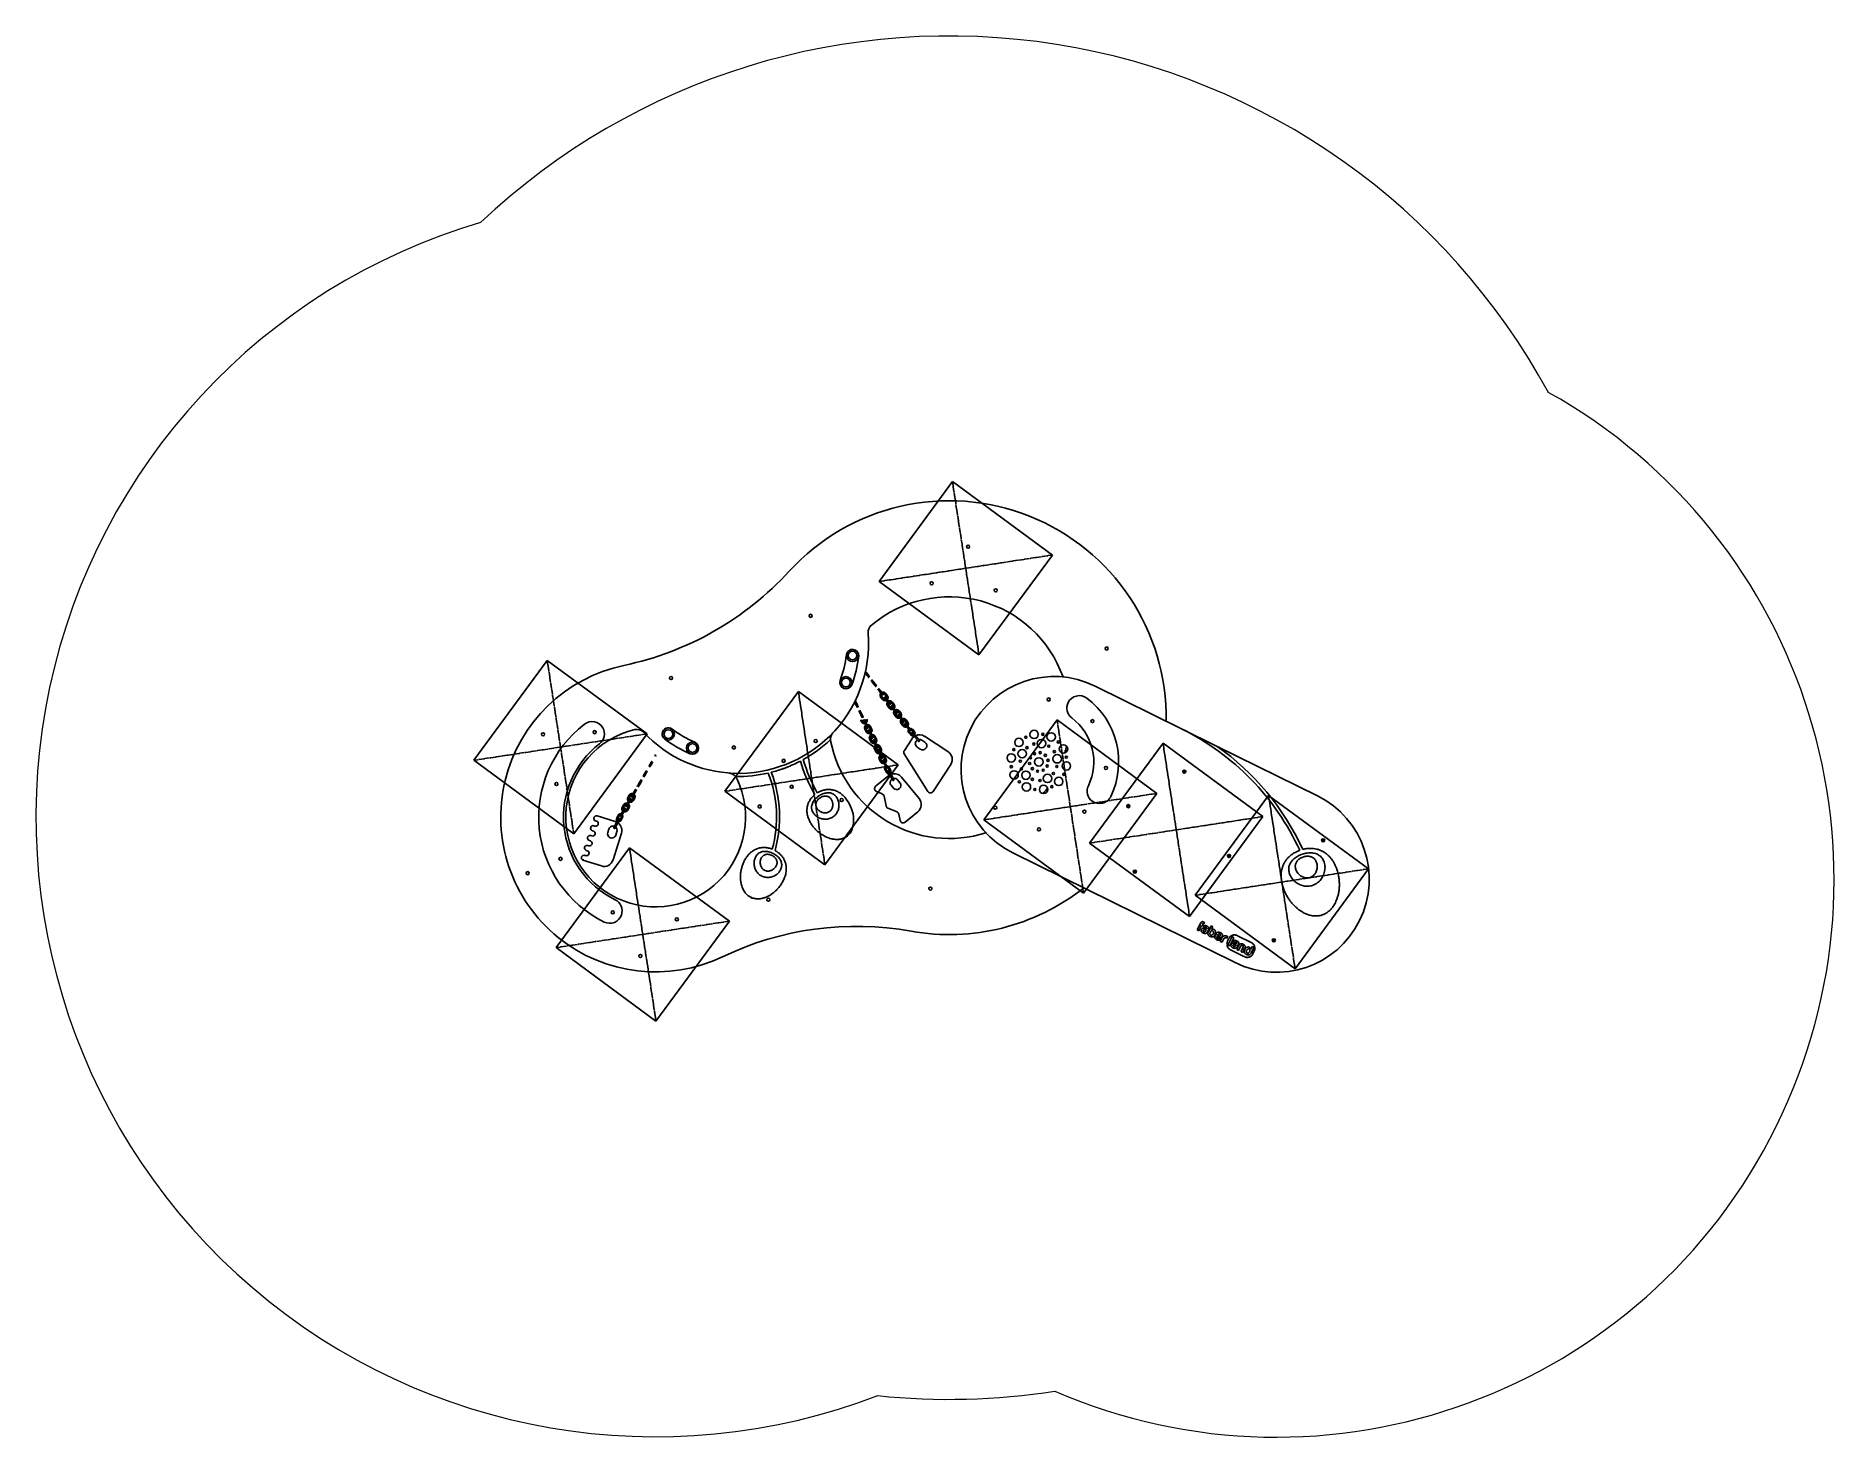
# Model space of a CAD drawing. Header units: millimetres. Extents: x -280 to 300, y -186 to 266.
import ezdxf

# ---------------------------------------------------------------- set-up
doc = ezdxf.new("R2010")
doc.units = ezdxf.units.MM
doc.header["$PDSIZE"] = -1
doc.linetypes.add('SLD-Center', pattern=[1.905, 1.524, -0.127, 0.127, -0.127])
doc.linetypes.add('SLD-Solid', pattern=[0])

msp = doc.modelspace()

# ---------------------------------------------------------------- linework, layer by layer
at = {"color": 7, "linetype": 'SLD-Solid'}
for p, q in [((-8.31, 89.63), (15.37, 121.87)), ((15.37, 121.87), (47.61, 98.19)), ((23.93, 65.95), (47.61, 98.19)), ((-8.31, 89.63), (23.93, 65.95)), ((-115.39, 64.16), (-139.07, 31.93)), ((-115.39, 64.16), (-83.15, 40.48)), ((-34.36, 54.17), (-58.04, 21.93)), ((-34.36, 54.17), (-2.12, 30.49)), ((49.13, 44.95), (25.45, 12.71)), ((49.13, 44.95), (81.37, 21.27)), ((-83.15, 40.48), (-106.83, 8.24)), ((83.32, 37.45), (59.64, 5.21)), ((83.32, 37.45), (115.56, 13.77)), ((-139.07, 31.93), (-106.83, 8.24)), ((-2.12, 30.49), (-25.8, -1.75)), ((-58.04, 21.93), (-25.8, -1.75)), ((81.37, 21.27), (57.69, -10.97)), ((117.39, 20.61), (93.71, -11.63)), ((117.39, 20.61), (149.62, -3.07)), ((25.45, 12.71), (57.69, -10.97)), ((115.56, 13.77), (91.88, -18.47)), ((-88.86, 3.72), (-112.54, -28.52)), ((-88.86, 3.72), (-56.62, -19.96)), ((59.64, 5.21), (91.88, -18.47)), ((149.62, -3.07), (125.94, -35.31)), ((93.71, -11.63), (125.94, -35.31)), ((-56.62, -19.96), (-80.3, -52.2)), ((-112.54, -28.52), (-80.3, -52.2))]:
    msp.add_line(p, q, dxfattribs=at)
at = {"color": 7, "linetype": 'SLD-Center'}
for p, q in [((23.93, 65.95), (15.37, 121.87)), ((-8.31, 89.63), (47.61, 98.19)), ((-115.39, 64.16), (-106.83, 8.24)), ((-34.36, 54.17), (-25.8, -1.75)), ((49.13, 44.95), (57.69, -10.97)), ((-83.15, 40.48), (-139.07, 31.93)), ((83.32, 37.45), (91.88, -18.47)), ((-2.12, 30.49), (-58.04, 21.93)), ((81.37, 21.27), (25.45, 12.71)), ((117.39, 20.61), (125.94, -35.31)), ((115.56, 13.77), (59.64, 5.21)), ((-88.86, 3.72), (-80.3, -52.2)), ((149.62, -3.07), (93.71, -11.63)), ((-56.62, -19.96), (-112.54, -28.52))]:
    msp.add_line(p, q, dxfattribs=at)
at = {"color": 7, "linetype": 'SLD-Solid', "lineweight": 25}
for p, q in [((-12.69, 59.99), (-12.08, 59.2)), ((-11.76, 59.45), (-12.37, 60.23)), ((-10.5, 57.15), (-9.89, 56.37)), ((-9.57, 56.61), (-10.18, 57.4)), ((-8.31, 54.32), (-7.7, 53.53)), ((-7.38, 53.77), (-7.99, 54.56)), ((-7.8, 52.35), (-7.19, 51.56)), ((-6.87, 51.8), (-7.48, 52.59)), ((-6.53, 53.33), (-5.92, 52.54)), ((-5.61, 52.78), (-6.22, 53.57)), ((61.44, 55.88), (89.29, 42.12)), ((-16.1, 50.52), (-15.67, 49.63)), ((-15.31, 49.8), (-15.74, 50.7)), ((-14.55, 47.29), (-14.12, 46.4)), ((-13.76, 46.57), (-14.19, 47.47)), ((-6.12, 51.48), (-5.51, 50.69)), ((-5.2, 50.94), (-5.8, 51.73)), ((-5.61, 49.51), (-5, 48.72)), ((-4.69, 48.97), (-5.29, 49.76)), ((-4.34, 50.49), (-3.74, 49.7)), ((-3.42, 49.95), (-4.03, 50.73)), ((-3.93, 48.65), (-3.32, 47.86)), ((-3.01, 48.1), (-3.62, 48.89)), ((-3.42, 46.68), (-2.81, 45.89)), ((-2.5, 46.13), (-3.11, 46.92)), ((-2.16, 47.65), (-1.55, 46.87)), ((-1.23, 47.11), (-1.84, 47.9)), ((-14.33, 44.99), (-14.03, 44.36)), ((-13.67, 44.54), (-13.88, 44.98)), ((-13, 44.07), (-12.57, 43.17)), ((-12.91, 42.03), (-12.48, 41.14)), ((-12.21, 43.34), (-12.64, 44.24)), ((-12.12, 41.31), (-12.55, 42.21)), ((-11.47, 42.72), (-11.04, 41.83)), ((-11.45, 40.84), (-11.02, 39.94)), ((-10.68, 42), (-11.11, 42.9)), ((-10.66, 40.11), (-11.09, 41.01)), ((-1.74, 45.81), (-1.14, 45.02)), ((-0.82, 45.27), (-1.43, 46.06)), ((-1.23, 43.84), (-0.63, 43.05)), ((-0.31, 43.3), (-0.92, 44.09)), ((0.03, 44.82), (0.64, 44.03)), ((0.96, 44.28), (0.35, 45.06)), ((0.44, 42.98), (1.05, 42.19)), ((1.37, 42.43), (0.76, 43.22)), ((1.24, 40.88), (1.9, 40.15)), ((2.14, 40.48), (1.53, 41.15)), ((2.13, 41.68), (2.79, 40.95)), ((2.13, 41.68), (2.13, 41.68)), ((3.09, 41.22), (2.43, 41.95)), ((2.99, 40.62), (2.98, 40.65)), ((3.11, 40.62), (3.09, 40.66)), ((100.81, 36.43), (89.29, 42.12)), ((-11.36, 38.8), (-10.93, 37.91)), ((-10.57, 38.08), (-11, 38.98)), ((-9.92, 39.5), (-9.49, 38.6)), ((-9.9, 37.61), (-9.47, 36.71)), ((-9.81, 35.57), (-9.38, 34.68)), ((-9.13, 38.77), (-9.56, 39.67)), ((-9.11, 36.88), (-9.54, 37.78)), ((-9.02, 34.85), (-9.45, 35.75)), ((-8.37, 36.27), (-7.94, 35.37)), ((-7.58, 35.54), (-8.01, 36.44)), ((-0.15, 35.14), (2.24, 38.8)), ((2.19, 40.22), (2.21, 40.18)), ((2.26, 40.3), (2.27, 40.27)), ((2.73, 39.91), (2.75, 39.91)), ((2.74, 39.91), (2.75, 39.91)), ((2.79, 39.89), (3.63, 38.96)), ((2.84, 39.68), (2.86, 39.68)), ((2.86, 39.68), (2.86, 39.68)), ((2.9, 39.66), (2.97, 39.58)), ((3.13, 40.29), (3.12, 40.3)), ((3.8, 39.55), (3.14, 40.28)), ((4, 39.3), (3.16, 40.23)), ((3.63, 38.96), (3.63, 38.96)), ((3.98, 36.17), (4.99, 35.51)), ((6.46, 37.78), (5.46, 38.43)), ((6.39, 39.68), (13.93, 34.76)), ((100.81, 36.43), (133.16, 20.43)), ((-81.87, 31.27), (-82.37, 30.4)), ((-82.03, 30.2), (-81.53, 31.06)), ((-80.41, 33.78), (-80.57, 33.51)), ((-80.27, 33.23), (-80.22, 33.3)), ((-80.22, 33.3), (-80.2, 33.34)), ((-8.35, 34.38), (-7.92, 33.48)), ((-8.26, 32.34), (-7.83, 31.45)), ((-7.56, 33.65), (-7.99, 34.55)), ((-7.47, 31.62), (-7.9, 32.52)), ((-6.82, 33.04), (-6.39, 32.14)), ((-6.8, 31.15), (-6.37, 30.25)), ((-6.03, 32.31), (-6.46, 33.21)), ((-6.01, 30.42), (-6.44, 31.32)), ((-5.66, 28.35), (-6.11, 29.14)), ((-5.42, 29.53), (-4.92, 28.68)), ((-5.42, 29.53), (-5.42, 29.53)), ((-4.58, 28.88), (-5.07, 29.73)), ((7.43, 21.89), (-0.16, 34.07)), ((14.8, 30.61), (9.11, 21.87)), ((-85.48, 25.06), (-85.98, 24.2)), ((-85.63, 24), (-85.13, 24.86)), ((-83.67, 28.16), (-84.18, 27.3)), ((-83.83, 27.1), (-83.33, 27.96)), ((-9.42, 23.55), (-5.3, 26.93)), ((-6.46, 28.94), (-5.96, 28.08)), ((-5.67, 28.09), (-5.66, 28.05)), ((-5.58, 28.15), (-5.57, 28.12)), ((-5.2, 27.67), (-5.18, 27.67)), ((-5.19, 27.68), (-5.18, 27.67)), ((-5.15, 27.64), (-4.52, 26.56)), ((-5.14, 27.42), (-5.12, 27.42)), ((-5.13, 27.43), (-5.12, 27.42)), ((-5.09, 27.39), (-4.96, 27.17)), ((-4.8, 28.32), (-4.8, 28.34)), ((-4.73, 27.96), (-4.74, 27.98)), ((-4.23, 27.1), (-4.72, 27.95)), ((-4.09, 26.81), (-4.72, 27.89)), ((-4.69, 28.29), (-4.7, 28.33)), ((-4.52, 26.56), (-4.52, 26.56)), ((-4.42, 23.9), (-3.66, 22.97)), ((-1.58, 24.68), (-2.34, 25.61)), ((-1.07, 26.52), (4.63, 19.56)), ((-90.71, 17.65), (-91.21, 16.79)), ((-90.87, 16.59), (-90.36, 17.45)), ((-89.08, 18.86), (-89.59, 18)), ((-88.91, 20.75), (-89.41, 19.89)), ((-89.24, 17.8), (-88.74, 18.66)), ((-89.06, 19.69), (-88.56, 20.55)), ((-87.52, 19.95), (-88.02, 19.09)), ((-87.28, 21.96), (-87.78, 21.1)), ((-87.68, 18.89), (-87.18, 19.75)), ((-87.44, 20.9), (-86.94, 21.76)), ((-27.52, 20.57), (-28.03, 20.23)), ((-27.11, 19.97), (-27.62, 19.62)), ((-7.28, 21.07), (-9.17, 21.85)), ((-6.05, 17.22), (-6.68, 20.34)), ((-99.49, 12.3), (-99.81, 12.4)), ((-99.31, 13.99), (-93.43, 12.15)), ((-92.86, 12.41), (-93.41, 11.28)), ((-92.96, 11.07), (-92.41, 12.2)), ((-92.52, 14.24), (-92.95, 13.35)), ((-92.86, 12.46), (-92.86, 12.46)), ((-92.78, 13.1), (-92.8, 13.08)), ((-92.68, 13.06), (-92.7, 13.04)), ((-92.62, 11.71), (-92.37, 12.24)), ((-92.57, 13.23), (-92.16, 14.07)), ((-92.12, 12.49), (-92.11, 12.5)), ((-92.08, 12.38), (-92.06, 12.41)), ((-91.44, 13.72), (-91.87, 12.82)), ((-91.51, 12.65), (-91.08, 13.54)), ((-91.44, 13.72), (-91.44, 13.72)), ((-90.89, 15.76), (-91.39, 14.89)), ((-91.04, 14.69), (-90.54, 15.55)), ((-89.33, 16.85), (-89.83, 15.99)), ((-89.48, 15.79), (-88.98, 16.65)), ((-2.52, 15.27), (-5.46, 16.49)), ((-1.52, 12.53), (-1.92, 14.54)), ((4.22, 15.34), (0.1, 11.95)), ((-101.49, 5.94), (-101.81, 6.04)), ((-101.31, 7.63), (-100.99, 7.53)), ((-100.49, 9.12), (-100.81, 9.22)), ((-100.31, 10.81), (-99.99, 10.71)), ((-95.49, 9.75), (-95.85, 8.61)), ((-91.47, 8.39), (-94.16, -0.2)), ((-93.41, 11.28), (-93.41, 11.28)), ((-93.27, 7.8), (-92.91, 8.95)), ((-18.61, 7.48), (-18.61, 7.48)), ((-103.31, 1.27), (-102.99, 1.17)), ((-102.49, 2.76), (-102.81, 2.86)), ((-102.31, 4.45), (-101.99, 4.35)), ((-42.59, 1.08), (-43.14, 1.36)), ((-42.26, 1.73), (-42.81, 2.01)), ((106.58, -33.36), (34.86, 2.09)), ((127.44, 2.89), (127.32, 2.85)), ((127.88, 1.51), (128.64, 1.76)), ((128.18, 0.61), (128.94, 0.86)), ((-97.92, -2.16), (-103.87, -0.3)), ((-49.49, -12.36), (-49.49, -12.36)), ((94.34, -22.81), (95.48, -20.52)), ((94.91, -23.09), (94.34, -22.81)), ((95.74, -21.41), (94.91, -23.09)), ((95.83, -21.45), (95.74, -21.41)), ((96.02, -20.85), (95.95, -21)), ((95.95, -21), (96.3, -21.18)), ((96.3, -21.18), (96.24, -21.3)), ((96.83, -21.98), (96.27, -21.7)), ((96.46, -20.86), (96.31, -20.78)), ((96.69, -20.4), (96.46, -20.86)), ((96.9, -22.82), (96.69, -22.76)), ((97.18, -23.08), (97.28, -22.87)), ((98.09, -22.61), (97.71, -23.37)), ((97.95, -23.39), (98.9, -21.47)), ((98.9, -21.47), (99.18, -21.61)), ((99.32, -22.03), (98.99, -22.7)), ((135.06, -17.83), (135.06, -17.83)), ((100.05, -24.91), (100.43, -24.14)), ((100.96, -24.44), (100.86, -24.65)), ((101.23, -24.7), (101.45, -24.75)), ((101.31, -25.54), (101.87, -25.81)), ((101.81, -26.5), (102.35, -25.42)), ((102.4, -26.79), (101.81, -26.5)), ((102.96, -25.64), (102.4, -26.79)), ((103.87, -25.49), (103.68, -25.39)), ((104.16, -24.89), (103.87, -25.49)), ((104.08, -24.85), (104.16, -24.89)), ((104.39, -25.85), (104.22, -26.18)), ((105.66, -24.94), (104.29, -27.71)), ((104.29, -27.71), (104.85, -27.98)), ((104.85, -27.98), (106.06, -25.52)), ((105.9, -26.48), (106.46, -26.76)), ((106.32, -27.55), (106.54, -27.6)), ((106.91, -27.65), (106.81, -27.86)), ((107.34, -28.15), (107.72, -27.39)), ((111.54, -26.74), (107.56, -24.78)), ((107.73, -29.4), (108.43, -27.99)), ((109.17, -28.36), (108.59, -29.55)), ((109.03, -30.05), (109.64, -28.8)), ((112.11, -28.11), (111.65, -29.04)), ((111.73, -30.25), (112.5, -28.71)), ((112.39, -28.25), (112.11, -28.11)), ((105.3, -29.35), (108.96, -31.16)), ((107.18, -29.12), (107.73, -29.4)), ((108.69, -29.88), (109.03, -30.05)), ((112.45, -30.24), (112.62, -29.92))]:
    msp.add_line(p, q, dxfattribs=at)
at = {"color": 7, "linetype": 'SLD-Solid', "lineweight": 25, "flags": 128}
for points in [[(-12.81, 60.16), (-12.77, 60.1), (-12.69, 59.99)], [(-12.37, 60.23), (-12.46, 60.35), (-12.54, 60.46), (-12.62, 60.55), (-12.68, 60.64), (-12.7, 60.66)], [(-12.08, 59.2), (-11.98, 59.07), (-11.88, 58.94), (-11.78, 58.82), (-11.7, 58.71), (-11.63, 58.63), (-11.63, 58.62)], [(-11.31, 58.87), (-11.32, 58.87), (-11.38, 58.96), (-11.47, 59.06), (-11.56, 59.19), (-11.66, 59.31), (-11.76, 59.45)], [(-10.91, 57.69), (-10.9, 57.68), (-10.86, 57.63), (-10.81, 57.56), (-10.74, 57.47), (-10.67, 57.38), (-10.59, 57.27), (-10.5, 57.15)], [(-10.18, 57.4), (-10.27, 57.51), (-10.35, 57.62), (-10.43, 57.72), (-10.49, 57.8), (-10.55, 57.87), (-10.59, 57.93), (-10.6, 57.94)], [(-9.89, 56.37), (-9.79, 56.23), (-9.69, 56.11), (-9.59, 55.98), (-9.51, 55.88), (-9.44, 55.79), (-9.39, 55.72), (-9.37, 55.7)], [(-9.06, 55.95), (-9.08, 55.97), (-9.13, 56.03), (-9.2, 56.12), (-9.28, 56.23), (-9.37, 56.35), (-9.47, 56.48), (-9.57, 56.61)], [(-8.75, 54.89), (-8.74, 54.88), (-8.72, 54.85), (-8.68, 54.79), (-8.62, 54.72), (-8.56, 54.64), (-8.48, 54.54), (-8.4, 54.43), (-8.31, 54.32)], [(-7.99, 54.56), (-8.08, 54.68), (-8.16, 54.78), (-8.24, 54.88), (-8.31, 54.97), (-8.36, 55.04), (-8.4, 55.09), (-8.42, 55.12), (-8.43, 55.13)], [(-7.7, 53.53), (-7.6, 53.4), (-7.5, 53.27), (-7.41, 53.15), (-7.32, 53.04), (-7.26, 52.95), (-7.21, 52.89), (-7.17, 52.85), (-7.16, 52.83)], [(-6.85, 53.08), (-6.86, 53.09), (-6.89, 53.13), (-6.94, 53.2), (-7.01, 53.29), (-7.09, 53.39), (-7.18, 53.51), (-7.28, 53.64), (-7.38, 53.77)], [(-5.8, 51.73), (-5.89, 51.84), (-5.98, 51.95), (-6.05, 52.05), (-6.12, 52.13), (-6.17, 52.2), (-6.21, 52.25), (-6.24, 52.29), (-6.24, 52.3)], [(-16.22, 50.76), (-16.16, 50.65), (-16.1, 50.52)], [(-15.74, 50.7), (-15.8, 50.83), (-15.86, 50.95), (-15.92, 51.06), (-15.96, 51.16), (-15.99, 51.22)], [(-15.67, 49.63), (-15.6, 49.48), (-15.53, 49.33), (-15.46, 49.19), (-15.4, 49.07), (-15.36, 48.97), (-15.34, 48.94)], [(-14.98, 49.12), (-14.99, 49.14), (-15.04, 49.24), (-15.1, 49.36), (-15.17, 49.5), (-15.24, 49.65), (-15.31, 49.8)], [(-14.85, 47.92), (-14.84, 47.89), (-14.81, 47.84), (-14.77, 47.76), (-14.73, 47.66), (-14.67, 47.55), (-14.61, 47.42), (-14.55, 47.29)], [(-14.19, 47.47), (-14.25, 47.6), (-14.31, 47.72), (-14.37, 47.83), (-14.41, 47.93), (-14.45, 48.01), (-14.48, 48.07), (-14.49, 48.09)], [(-13.39, 45.79), (-13.39, 45.79), (-13.41, 45.84), (-13.44, 45.91), (-13.49, 46.01), (-13.55, 46.14), (-13.62, 46.27), (-13.69, 46.42), (-13.76, 46.57)], [(-6.56, 52.05), (-6.55, 52.04), (-6.53, 52.01), (-6.49, 51.96), (-6.43, 51.89), (-6.37, 51.8), (-6.29, 51.7), (-6.21, 51.6), (-6.12, 51.48)], [(-5.51, 50.69), (-5.41, 50.56), (-5.31, 50.43), (-5.22, 50.31), (-5.14, 50.21), (-5.07, 50.12), (-5.02, 50.05), (-4.99, 50.01), (-4.97, 50)], [(-4.66, 50.24), (-4.67, 50.26), (-4.7, 50.3), (-4.75, 50.36), (-4.82, 50.45), (-4.9, 50.56), (-4.99, 50.68), (-5.09, 50.81), (-5.2, 50.94)], [(-4.37, 49.22), (-4.36, 49.21), (-4.34, 49.17), (-4.3, 49.12), (-4.25, 49.05), (-4.18, 48.97), (-4.1, 48.87), (-4.02, 48.76), (-3.93, 48.65)], [(-3.62, 48.89), (-3.7, 49.01), (-3.79, 49.11), (-3.86, 49.21), (-3.93, 49.3), (-3.98, 49.37), (-4.02, 49.42), (-4.05, 49.45), (-4.06, 49.46)], [(-3.32, 47.86), (-3.22, 47.73), (-3.12, 47.6), (-3.03, 47.48), (-2.95, 47.37), (-2.88, 47.28), (-2.83, 47.22), (-2.8, 47.18), (-2.79, 47.16)], [(-2.47, 47.41), (-2.48, 47.42), (-2.51, 47.46), (-2.56, 47.53), (-2.63, 47.62), (-2.71, 47.72), (-2.81, 47.84), (-2.91, 47.97), (-3.01, 48.1)], [(-1.43, 46.06), (-1.52, 46.17), (-1.6, 46.28), (-1.67, 46.38), (-1.74, 46.46), (-1.79, 46.53), (-1.83, 46.58), (-1.86, 46.61), (-1.87, 46.63)], [(-14.12, 46.4), (-14.05, 46.25), (-13.98, 46.1), (-13.91, 45.96), (-13.85, 45.84), (-13.81, 45.74), (-13.77, 45.67), (-13.75, 45.62), (-13.74, 45.61)], [(-13.31, 44.71), (-13.31, 44.7), (-13.29, 44.67), (-13.26, 44.61), (-13.22, 44.53), (-13.18, 44.43), (-13.12, 44.32), (-13.06, 44.19), (-13, 44.07)], [(-12.64, 44.24), (-12.7, 44.37), (-12.76, 44.49), (-12.82, 44.6), (-12.86, 44.7), (-12.9, 44.78), (-12.93, 44.84), (-12.95, 44.87), (-12.95, 44.89)], [(-12.57, 43.17), (-12.5, 43.02), (-12.43, 42.87), (-12.36, 42.73), (-12.3, 42.61), (-12.26, 42.51), (-12.22, 42.44), (-12.2, 42.39), (-12.19, 42.37)], [(-11.83, 42.55), (-11.84, 42.56), (-11.86, 42.61), (-11.89, 42.68), (-11.94, 42.79), (-12, 42.91), (-12.07, 43.04), (-12.14, 43.19), (-12.21, 43.34)], [(-11.76, 41.48), (-11.76, 41.47), (-11.74, 41.44), (-11.71, 41.38), (-11.67, 41.3), (-11.63, 41.2), (-11.57, 41.09), (-11.51, 40.97), (-11.45, 40.84)], [(-11.09, 41.01), (-11.15, 41.14), (-11.21, 41.26), (-11.27, 41.37), (-11.31, 41.47), (-11.35, 41.55), (-11.38, 41.61), (-11.4, 41.65), (-11.4, 41.66)], [(-2.18, 46.38), (-2.18, 46.37), (-2.15, 46.34), (-2.11, 46.29), (-2.06, 46.22), (-1.99, 46.13), (-1.92, 46.03), (-1.83, 45.93), (-1.74, 45.81)], [(-1.14, 45.02), (-1.03, 44.89), (-0.93, 44.76), (-0.84, 44.64), (-0.76, 44.54), (-0.69, 44.45), (-0.64, 44.38), (-0.61, 44.34), (-0.6, 44.33)], [(-0.28, 44.57), (-0.29, 44.58), (-0.32, 44.63), (-0.37, 44.69), (-0.44, 44.78), (-0.52, 44.89), (-0.62, 45.01), (-0.72, 45.14), (-0.82, 45.27)], [(0, 43.55), (0.01, 43.53), (0.04, 43.5), (0.08, 43.45), (0.13, 43.38), (0.2, 43.3), (0.27, 43.2), (0.36, 43.09), (0.44, 42.98)], [(0.76, 43.22), (0.67, 43.33), (0.59, 43.44), (0.51, 43.54), (0.45, 43.63), (0.39, 43.7), (0.35, 43.75), (0.33, 43.78), (0.32, 43.79)], [(1.05, 42.19), (1.15, 42.06), (1.25, 41.93), (1.35, 41.81), (1.43, 41.7), (1.5, 41.61), (1.55, 41.55), (1.58, 41.5), (1.59, 41.49)], [(1.91, 41.74), (1.9, 41.75), (1.86, 41.79), (1.81, 41.86), (1.75, 41.94), (1.66, 42.05), (1.57, 42.17), (1.47, 42.3), (1.37, 42.43)], [(-11.02, 39.94), (-10.95, 39.79), (-10.88, 39.64), (-10.81, 39.5), (-10.75, 39.38), (-10.71, 39.28), (-10.67, 39.21), (-10.65, 39.16), (-10.64, 39.15)], [(-10.28, 39.32), (-10.29, 39.33), (-10.31, 39.38), (-10.34, 39.46), (-10.39, 39.56), (-10.45, 39.68), (-10.52, 39.81), (-10.59, 39.96), (-10.66, 40.11)], [(-10.21, 38.26), (-10.21, 38.24), (-10.19, 38.21), (-10.16, 38.15), (-10.12, 38.07), (-10.08, 37.97), (-10.02, 37.86), (-9.96, 37.74), (-9.9, 37.61)], [(-9.54, 37.78), (-9.6, 37.91), (-9.66, 38.03), (-9.72, 38.15), (-9.76, 38.24), (-9.8, 38.32), (-9.83, 38.38), (-9.85, 38.42), (-9.85, 38.43)], [(-9.47, 36.71), (-9.4, 36.56), (-9.33, 36.41), (-9.26, 36.28), (-9.2, 36.15), (-9.16, 36.05), (-9.12, 35.98), (-9.1, 35.93), (-9.09, 35.92)], [(-8.73, 36.09), (-8.74, 36.11), (-8.76, 36.15), (-8.79, 36.23), (-8.84, 36.33), (-8.9, 36.45), (-8.97, 36.59), (-9.04, 36.73), (-9.11, 36.88)], [(-8.66, 35.03), (-8.66, 35.01), (-8.64, 34.98), (-8.61, 34.92), (-8.57, 34.84), (-8.53, 34.74), (-8.47, 34.63), (-8.41, 34.51), (-8.35, 34.38)], [(-7.99, 34.55), (-8.05, 34.68), (-8.11, 34.8), (-8.17, 34.92), (-8.21, 35.01), (-8.25, 35.09), (-8.28, 35.15), (-8.3, 35.19), (-8.3, 35.2)], [(-82.37, 30.4), (-82.45, 30.26), (-82.54, 30.12), (-82.61, 29.99), (-82.64, 29.95)], [(-82.28, 29.76), (-82.27, 29.79), (-82.19, 29.92), (-82.11, 30.06), (-82.03, 30.2)], [(-81.68, 31.59), (-81.73, 31.51), (-81.8, 31.39), (-81.87, 31.27)], [(-81.53, 31.06), (-81.45, 31.19), (-81.38, 31.31), (-81.34, 31.38)], [(-80.57, 33.51), (-80.65, 33.36), (-80.65, 33.36)], [(-7.92, 33.48), (-7.85, 33.33), (-7.78, 33.18), (-7.71, 33.05), (-7.65, 32.92), (-7.61, 32.82), (-7.57, 32.75), (-7.55, 32.7), (-7.54, 32.69)], [(-7.18, 32.86), (-7.19, 32.88), (-7.21, 32.92), (-7.24, 33), (-7.29, 33.1), (-7.35, 33.22), (-7.42, 33.36), (-7.49, 33.5), (-7.56, 33.65)], [(-7.11, 31.8), (-7.11, 31.79), (-7.09, 31.75), (-7.06, 31.69), (-7.02, 31.61), (-6.98, 31.51), (-6.92, 31.4), (-6.86, 31.28), (-6.8, 31.15)], [(-6.44, 31.32), (-6.5, 31.45), (-6.56, 31.57), (-6.62, 31.69), (-6.66, 31.78), (-6.7, 31.86), (-6.73, 31.92), (-6.75, 31.96), (-6.75, 31.97)], [(-6.37, 30.25), (-6.3, 30.1), (-6.23, 29.95), (-6.16, 29.82), (-6.1, 29.7), (-6.06, 29.6), (-6.02, 29.52), (-6, 29.47), (-5.99, 29.46)], [(-5.63, 29.63), (-5.64, 29.65), (-5.66, 29.69), (-5.69, 29.77), (-5.74, 29.87), (-5.8, 29.99), (-5.87, 30.13), (-5.94, 30.27), (-6.01, 30.42)], [(-85.98, 24.2), (-86.06, 24.06), (-86.14, 23.92), (-86.22, 23.79), (-86.28, 23.68), (-86.34, 23.58), (-86.38, 23.51), (-86.39, 23.49)], [(-86.05, 23.29), (-86.03, 23.31), (-85.99, 23.38), (-85.94, 23.47), (-85.87, 23.59), (-85.8, 23.72), (-85.72, 23.86), (-85.63, 24)], [(-85.13, 25.65), (-85.14, 25.65), (-85.17, 25.59), (-85.21, 25.51), (-85.27, 25.42), (-85.33, 25.31), (-85.4, 25.19), (-85.48, 25.06)], [(-85.13, 24.86), (-85.06, 24.99), (-84.99, 25.11), (-84.92, 25.22), (-84.87, 25.31), (-84.82, 25.39), (-84.79, 25.45)], [(-84.18, 27.3), (-84.26, 27.16), (-84.34, 27.02), (-84.41, 26.89), (-84.48, 26.78), (-84.53, 26.68)], [(-84.19, 26.49), (-84.13, 26.58), (-84.07, 26.69), (-83.99, 26.82), (-83.91, 26.96), (-83.83, 27.1)], [(-83.39, 28.66), (-83.41, 28.62), (-83.47, 28.52), (-83.53, 28.41), (-83.6, 28.29), (-83.67, 28.16)], [(-83.33, 27.96), (-83.26, 28.09), (-83.19, 28.21), (-83.12, 28.32), (-83.07, 28.41), (-83.05, 28.45)], [(-5.3, 26.93), (-5.03, 27.13), (-4.9, 27.21)], [(-89.59, 18), (-89.67, 17.85), (-89.75, 17.71), (-89.82, 17.59), (-89.89, 17.47), (-89.95, 17.38), (-89.99, 17.31), (-90.01, 17.26), (-90.02, 17.25)], [(-89.67, 17.05), (-89.67, 17.06), (-89.64, 17.11), (-89.6, 17.18), (-89.54, 17.27), (-89.48, 17.38), (-89.4, 17.51), (-89.32, 17.65), (-89.24, 17.8)], [(-88.72, 19.49), (-88.72, 19.48), (-88.74, 19.45), (-88.78, 19.39), (-88.82, 19.31), (-88.88, 19.21), (-88.94, 19.1), (-89.01, 18.98), (-89.08, 18.86)], [(-88.74, 18.66), (-88.67, 18.78), (-88.6, 18.9), (-88.53, 19.01), (-88.48, 19.11), (-88.43, 19.19), (-88.4, 19.24), (-88.38, 19.28), (-88.37, 19.29)], [(-87.78, 21.1), (-87.86, 20.96), (-87.95, 20.82), (-88.02, 20.69), (-88.09, 20.57), (-88.14, 20.48), (-88.18, 20.41), (-88.21, 20.36), (-88.22, 20.35)], [(-87.87, 20.15), (-87.86, 20.16), (-87.84, 20.21), (-87.8, 20.28), (-87.74, 20.37), (-87.68, 20.49), (-87.6, 20.62), (-87.52, 20.75), (-87.44, 20.9)], [(-86.91, 22.6), (-86.92, 22.58), (-86.94, 22.55), (-86.97, 22.49), (-87.02, 22.41), (-87.07, 22.32), (-87.14, 22.21), (-87.21, 22.09), (-87.28, 21.96)], [(-86.94, 21.76), (-86.86, 21.89), (-86.79, 22.01), (-86.73, 22.12), (-86.67, 22.21), (-86.63, 22.29), (-86.59, 22.35), (-86.57, 22.38), (-86.57, 22.39)], [(-18.61, 7.48), (-18.61, 7.48), (-18.07, 8), (-17.69, 8.47), (-17.36, 8.99), (-17.09, 9.54), (-16.84, 10.25), (-16.66, 10.98), (-16.55, 11.72), (-16.51, 12.7), (-16.57, 13.68), (-16.72, 14.65), (-16.96, 15.61), (-17.16, 16.23), (-17.48, 17.04), (-17.87, 17.83), (-18.31, 18.59), (-18.67, 19.11)], [(-93.43, 12.15), (-93.11, 12.03), (-93.06, 12)], [(-91.39, 14.89), (-91.47, 14.75), (-91.55, 14.61), (-91.63, 14.48), (-91.69, 14.37), (-91.75, 14.27), (-91.79, 14.2), (-91.82, 14.16), (-91.82, 14.15)], [(-91.48, 13.95), (-91.47, 13.96), (-91.44, 14), (-91.4, 14.07), (-91.35, 14.17), (-91.28, 14.28), (-91.21, 14.41), (-91.13, 14.55), (-91.04, 14.69)], [(-90.52, 16.39), (-90.53, 16.38), (-90.55, 16.34), (-90.58, 16.29), (-90.62, 16.21), (-90.68, 16.11), (-90.74, 16), (-90.81, 15.88), (-90.89, 15.76)], [(-90.54, 15.55), (-90.47, 15.68), (-90.4, 15.8), (-90.33, 15.91), (-90.28, 16.01), (-90.23, 16.09), (-90.2, 16.14), (-90.18, 16.18), (-90.17, 16.19)]]:
    msp.add_lwpolyline(points, dxfattribs=at)
at = {"color": 7, "linetype": 'SLD-Solid', "lineweight": 25}
for centre, radius in [((20.42, 100.87), 0.5), ((8.66, 89.08), 0.5), ((29.32, 86.8), 0.5), ((-30.4, 78.56), 0.5), ((-16.86, 65.73), 1.95), ((-16.86, 65.73), 1.4), ((65.14, 68.01), 0.5), ((-75.44, 58.48), 0.5), ((-18.99, 57.01), 1.95), ((-18.99, 57.01), 1.4), ((46.45, 51.56), 0.5), ((-116.75, 40.35), 0.5), ((-100.12, 41.03), 0.5), ((-76.31, 40.42), 1.95), ((-76.31, 40.42), 1.4), ((2.63, 40.47), 0.398), ((2.62, 40.48), 0.298), ((41.73, 40.28), 1.35), ((44.55, 40.32), 0.35), ((47.23, 39.48), 1.35), ((60.55, 44.59), 0.5), ((-68.55, 35.91), 1.95), ((-68.55, 35.91), 1.4), ((-55.17, 36.06), 0.5), ((-28.76, 38.14), 0.5), ((35.18, 35.4), 0.35), ((36.81, 37.7), 1.35), ((37.87, 34.07), 1.35), ((39.06, 39.38), 0.35), ((39.41, 36.03), 0.35), ((41.62, 37.19), 0.35), ((44.11, 37.35), 1.35), ((46.45, 36.48), 0.35), ((48.24, 34.74), 0.35), ((49.53, 37.85), 0.35), ((51.21, 35.59), 1.35), ((-39.09, 31.77), 0.5), ((34.34, 32.71), 1.35), ((34.37, 29.89), 0.35), ((37.25, 31.65), 0.35), ((37.67, 29.19), 0.35), ((40.29, 30.9), 0.35), ((40.56, 32.74), 0.35), ((41.15, 29.26), 0.35), ((41.85, 34.07), 0.35), ((43.25, 31.41), 1.35), ((43.68, 34.38), 0.35), ((44.64, 28.75), 0.35), ((45.34, 33.56), 0.35), ((45.94, 30.08), 0.35), ((46.2, 31.92), 0.35), ((49.16, 32.42), 1.35), ((49.06, 29.93), 0.35), ((52.15, 30.11), 1.35), ((52.12, 32.93), 0.35), ((64.91, 29.48), 0.5), ((-112.43, 24.28), 0.5), ((-36.49, 23.4), 0.5), ((-5.19, 28.25), 0.398), ((-5.19, 28.26), 0.298), ((35.28, 27.23), 1.35), ((36.96, 24.97), 0.35), ((39.06, 27.12), 1.35), ((39.26, 23.34), 1.35), ((41.16, 25.78), 0.35), ((42.81, 28.44), 0.35), ((43.63, 25.42), 0.35), ((44.76, 22.54), 1.35), ((46.04, 26.1), 1.35), ((47.43, 23.44), 0.35), ((47.95, 27.69), 0.35), ((49.69, 25.12), 1.35), ((51.31, 27.42), 0.35), ((90.19, 28.28), 0.5), ((90.19, 28.28), 0.1), ((-46.82, 17.03), 0.5), ((-20.41, 19.11), 0.5), ((41.95, 22.5), 0.35), ((72.15, 17.13), 0.5), ((-92.39, 12.78), 0.398), ((-92.39, 12.78), 0.299), ((29.19, 16.63), 0.5), ((57.94, 15.37), 0.5), ((72.15, 17.13), 0.1), ((43.29, 9.66), 0.5), ((135.02, 6.13), 0.5), ((135.02, 6.13), 0.1), ((-111.13, 0.15), 0.5), ((104.63, 1.07), 0.5), ((104.63, 1.07), 0.1), ((-121.7, -4.49), 0.5), ((74.24, -3.99), 0.5), ((74.24, -3.99), 0.1), ((8.24, -9.46), 0.5), ((-94.25, -17.13), 0.5), ((-44.04, -13.06), 0.5), ((-73.59, -19.41), 0.5), ((119.07, -26.14), 0.5), ((119.07, -26.14), 0.1), ((-85.35, -31.2), 0.5)]:
    msp.add_circle(centre, radius, dxfattribs=at)
at = {"color": 7, "linetype": 'SLD-Solid', "lineweight": 18}
for centre, radius, start, end in [((14.33, 45.7), 220, 28.49943, 133.41985), ((-80.4, 13.64), 200, 106.40756, 290.99244), ((119.87, -6.46), 180, 246.59281, 60.80719), ((14.33, 45.7), 220, 263.98015, 278.90057)]:
    msp.add_arc(centre, radius, start, end, dxfattribs=at)
at = {"color": 7, "linetype": 'SLD-Solid', "lineweight": 25}
for centre, radius, start, end in [((14.33, 45.7), 70, 359.07693, 137.53919), ((-111.09, 160.47), 100, 281.8079, 317.53919), ((14.33, 45.7), 39, 19.69262, 130.12598), ((-8.88, 73.23), 3, 130.12598, 184.59771), ((-53.65, 69.63), 41.92, 314.59066, 4.59771), ((-53.85, 70.14), 35.25, 339.36112, 353.20559), ((-16.86, 65.73), 2, 353.20559, 173.20559), ((-53.85, 70.14), 39.25, 339.36112, 353.20559), ((-80.4, 13.64), 50, 101.8079, 295.5921), ((48.15, 28.98), 30, 63.7, 243.7), ((-18.99, 57.01), 2, 159.36112, 339.36112), ((-6.4, 52.17), 0.2, 37.6579, 217.6579), ((56.3, 48.8), 4, 53.10252, 153.7), ((-4.82, 50.12), 0.2, 217.6579, 37.6579), ((-4.21, 49.34), 0.2, 37.6579, 217.6579), ((-2.63, 47.28), 0.2, 217.6579, 37.6579), ((-2.03, 46.5), 0.2, 37.6579, 217.6579), ((56.3, 48.8), 4, 153.7, 233.10252), ((43.25, 31.41), 25.75, 334.29748, 53.10252), ((-80.4, 13.64), 37.75, 127.50661, 243.89339), ((-80.4, 13.64), 29, 103.44916, 25.48394), ((-100.94, 40.41), 4, 30.7, 127.50661), ((-100.94, 40.41), 4, 307.50661, 30.7), ((-86.44, 38.93), 3, 43.11321, 103.44916), ((-53.65, 69.63), 41.92, 223.11321, 268.08898), ((-76.31, 40.42), 2, 52.90587, 232.90587), ((-53.85, 70.14), 35.25, 232.90587, 246.75035), ((-21, 38.78), 3, 136.62081, 183.28776), ((-13.13, 44.8), 0.2, 25.6406, 205.6406), ((-12.01, 42.46), 0.2, 205.6406, 25.6406), ((-11.58, 41.57), 0.2, 25.6406, 205.6406), ((-0.44, 44.45), 0.2, 217.6579, 37.6579), ((0.16, 43.67), 0.2, 37.6579, 217.6579), ((1.75, 41.61), 0.2, 217.6579, 37.6579), ((2.64, 40.44), 0.498, 343.76206, 279.93442), ((2.63, 40.45), 0.4, 206.3239, 25.61214), ((2.66, 40.41), 0.493, 343.48806, 25.93833), ((43.25, 31.41), 17.75, 334.29748, 53.10252), ((52.98, -31.36), 81.96, 24.70199, 63.7), ((-80.4, 13.64), 29.75, 127.50661, 243.89339), ((-53.85, 70.14), 39.25, 232.90587, 246.75035), ((-68.55, 35.91), 2, 246.75035, 66.75035), ((-53.85, 70.14), 42.42, 268.37883, 314.30081), ((-53.85, 70.14), 43.42, 299.04257, 313.43335), ((-21, 38.78), 3, 183.28776, 191.09255), ((14.33, 45.7), 39, 191.09255, 287.70738), ((-10.46, 39.23), 0.2, 205.6406, 25.6406), ((-10.03, 38.34), 0.2, 25.6406, 205.6406), ((-8.91, 36), 0.2, 205.6406, 25.6406), ((-8.48, 35.11), 0.2, 25.6406, 205.6406), ((0.69, 34.6), 1, 146.92302, 211.90612), ((2.65, 40.4), 0.497, 206.12967, 280.46651), ((4.75, 37.16), 3, 124.92992, 146.92302), ((2.77, 40.17), 0.497, 213.03216, 280.45489), ((2.75, 40.21), 0.498, 219.55607, 280.41826), ((2.76, 40.21), 0.493, 354.00272, 17.44266), ((2.78, 40.17), 0.493, 357.3698, 22.62835), ((4.72, 37.3), 1.35, 119.34738, 236.92302), ((4.75, 37.16), 3, 56.92302, 114.68034), ((4.72, 37.3), 1.35, 56.92302, 96.2013), ((5.73, 36.65), 1.35, 236.92302, 56.92302), ((14.33, 45.7), 39, 343.00945, 346.33827), ((52.98, -31.36), 82.96, 24.61427, 54.79473), ((-53.85, 70.14), 43.42, 284.34867, 289.69427), ((-41.57, 37.04), 8.14, 286.82847, 293.88092), ((-53.85, 70.14), 43.42, 291.01512, 297.6924), ((14.33, 45.7), 50, 196.27717, 209.79571), ((14.33, 45.7), 49, 196.02658, 209.67178), ((-7.36, 32.77), 0.2, 205.6406, 25.6406), ((-6.93, 31.88), 0.2, 25.6406, 205.6406), ((-5.81, 29.54), 0.2, 205.6406, 25.6406), ((12.29, 32.25), 3, 326.92302, 56.92302), ((-56.92, 24.83), 3, 39.13154, 85.81989), ((-53.85, 70.14), 43.42, 269.01108, 283.01751), ((-56.92, 24.83), 3, 25.48394, 39.13154), ((-80.4, 13.64), 39, 344.53981, 21.33563), ((-80.4, 13.64), 40, 344.29034, 21.14322), ((-8.78, 22.78), 1, 129.37721, 247.4497), ((-5.18, 28.21), 0.498, 331.74546, 267.91679), ((-5.18, 28.17), 0.497, 194.1116, 268.45031), ((-5.12, 27.92), 0.497, 201.01725, 268.4358), ((-5.19, 28.22), 0.4, 194.30675, 13.59503), ((-5.12, 27.96), 0.498, 207.53757, 268.40152), ((-5.17, 28.17), 0.493, 331.47271, 13.91989), ((-3.38, 24.75), 1.35, 124.22424, 219.37721), ((-5.11, 27.96), 0.493, 341.98706, 5.41858), ((-5.1, 27.92), 0.493, 345.35645, 10.60885), ((-3.39, 24.61), 3, 39.37721, 110.04719), ((-3.38, 24.75), 1.35, 39.37721, 102.56966), ((-2.62, 23.83), 1.35, 219.37721, 39.37721), ((62.84, 21.98), 4, 154.29748, 233.7), ((-88.54, 19.39), 0.2, 329.82811, 149.82811), ((-88.04, 20.25), 0.2, 149.82811, 329.82811), ((-7.66, 20.14), 1, 11.30472, 67.4497), ((2.32, 17.66), 3, 309.37721, 39.37721), ((8.28, 22.42), 1, 211.90612, 326.92302), ((14.33, 45.7), 39, 321.06173, 324.39055), ((62.84, 21.98), 4, 233.7, 334.29748), ((119.87, -6.46), 30, 243.7, 63.7), ((-99.56, 13.2), 0.833, 72.5735, 252.54488), ((-99.74, 11.51), 0.833, 252.65912, 72.54488), ((-92.57, 12.6), 0.499, 153.64403, 212.52183), ((-92.44, 12.73), 0.498, 136.28777, 212.5656), ((-92.42, 12.75), 0.499, 275.93891, 212.17261), ((-92.41, 12.76), 0.4, 136.42161, 315.89663), ((-94.33, 9.28), 3, 342.5735, 54.98425), ((-92.56, 12.59), 0.489, 285.8479, 307.3461), ((-92.44, 12.73), 0.495, 275.75852, 316.14097), ((-91.65, 14.05), 0.2, 149.82811, 329.82811), ((-90.35, 16.29), 0.2, 329.82811, 149.82811), ((-89.85, 17.15), 0.2, 149.82811, 329.82811), ((-5.07, 17.41), 1, 191.30472, 247.4497), ((-2.9, 14.34), 1, 11.30472, 67.4497), ((-0.54, 12.73), 1, 191.30472, 309.37721), ((-101.56, 6.84), 0.833, 72.5735, 252.54488), ((-101.74, 5.15), 0.833, 252.65912, 72.54488), ((-100.56, 10.02), 0.833, 72.65912, 252.54488), ((-100.74, 8.33), 0.833, 252.65928, 72.54488), ((-94.56, 8.2), 1.35, 162.5735, 342.5735), ((-94.2, 9.35), 1.35, 70.07701, 162.5735), ((-94.2, 9.35), 1.35, 342.5735, 48.4673), ((-103.56, 0.47), 0.833, 72.65912, 247.98861), ((-102.56, 3.66), 0.833, 72.65912, 252.54488), ((-102.74, 1.97), 0.833, 252.65912, 72.54488), ((-97.02, 0.7), 3, 252.5735, 342.5735), ((14.33, 45.7), 70, 259.86081, 308.32307), ((-95.25, -16.67), 4, 340.7, 63.89339), ((-95.25, -16.67), 4, 243.89339, 340.7), ((-15.6, -121.64), 100, 79.86081, 115.5921), ((119.87, -6.46), 27, 246.16623, 248.51053)]:
    msp.add_arc(centre, radius, start, end, dxfattribs=at)
for points, knots in [([(-7.76, 53.61), (-7.78, 53.58), (-7.85, 53.51), (-7.92, 53.37), (-7.98, 53.2), (-8.01, 53.02), (-8.01, 52.85), (-7.97, 52.67), (-7.91, 52.51), (-7.84, 52.4), (-7.8, 52.35), (-7.8, 52.35)], [0, 0, 0, 0, 0.080855, 0.211001, 0.341135, 0.471249, 0.601337, 0.731397, 0.861422, 0.984605, 1, 1, 1, 1]), ([(-7.48, 52.59), (-7.49, 52.61), (-7.53, 52.66), (-7.58, 52.77), (-7.61, 52.9), (-7.6, 53.04), (-7.57, 53.17), (-7.53, 53.24), (-7.51, 53.28)], [0, 0, 0, 0, 0.084628, 0.271405, 0.45848, 0.645465, 0.832327, 1, 1, 1, 1]), ([(-6.22, 53.57), (-6.24, 53.6), (-6.3, 53.67), (-6.41, 53.77), (-6.57, 53.86), (-6.73, 53.92), (-6.91, 53.96), (-7.09, 53.96), (-7.26, 53.93), (-7.38, 53.89), (-7.44, 53.86), (-7.44, 53.85)], [0, 0, 0, 0, 0.076073, 0.205878, 0.335792, 0.465711, 0.595645, 0.725607, 0.8556, 0.985624, 1, 1, 1, 1]), ([(-7.19, 53.52), (-7.19, 53.53), (-7.14, 53.55), (-7.04, 53.56), (-6.9, 53.55), (-6.77, 53.51), (-6.65, 53.45), (-6.57, 53.38), (-6.54, 53.34), (-6.53, 53.33)], [0, 0, 0, 0, 0.025216, 0.211663, 0.398186, 0.584836, 0.771627, 0.949068, 1, 1, 1, 1]), ([(-5.92, 52.54), (-5.91, 52.52), (-5.87, 52.47), (-5.83, 52.36), (-5.8, 52.23), (-5.8, 52.09), (-5.83, 51.96), (-5.88, 51.89), (-5.9, 51.85)], [0, 0, 0, 0, 0.084628, 0.271401, 0.458482, 0.645466, 0.832328, 1, 1, 1, 1]), ([(-5.65, 51.52), (-5.62, 51.55), (-5.56, 51.62), (-5.49, 51.76), (-5.43, 51.93), (-5.4, 52.11), (-5.4, 52.28), (-5.44, 52.46), (-5.5, 52.62), (-5.57, 52.73), (-5.6, 52.78), (-5.61, 52.78)], [0, 0, 0, 0, 0.080855, 0.211001, 0.341135, 0.471248, 0.601336, 0.731396, 0.861421, 0.984605, 1, 1, 1, 1]), ([(-7.19, 51.56), (-7.17, 51.53), (-7.11, 51.46), (-6.99, 51.36), (-6.84, 51.27), (-6.67, 51.21), (-6.5, 51.17), (-6.32, 51.17), (-6.15, 51.2), (-6.02, 51.24), (-5.97, 51.27), (-5.96, 51.28)], [0, 0, 0, 0, 0.076073, 0.205879, 0.335793, 0.465711, 0.595647, 0.725607, 0.8556, 0.985624, 1, 1, 1, 1]), ([(-6.22, 51.61), (-6.22, 51.6), (-6.27, 51.58), (-6.37, 51.57), (-6.51, 51.58), (-6.64, 51.62), (-6.76, 51.68), (-6.83, 51.75), (-6.87, 51.8), (-6.87, 51.8)], [0, 0, 0, 0, 0.0252157, 0.2116672, 0.3981891, 0.584838, 0.7716284, 0.9490682, 1, 1, 1, 1]), ([(-5.57, 50.77), (-5.6, 50.74), (-5.66, 50.67), (-5.73, 50.53), (-5.79, 50.36), (-5.82, 50.19), (-5.82, 50.01), (-5.78, 49.84), (-5.72, 49.67), (-5.65, 49.57), (-5.61, 49.52), (-5.61, 49.51)], [0, 0, 0, 0, 0.080854, 0.211, 0.341134, 0.47125, 0.601337, 0.731394, 0.861422, 0.9846, 1, 1, 1, 1]), ([(-5.29, 49.76), (-5.31, 49.77), (-5.34, 49.83), (-5.39, 49.93), (-5.42, 50.06), (-5.42, 50.2), (-5.38, 50.33), (-5.34, 50.41), (-5.32, 50.44)], [0, 0, 0, 0, 0.0846294, 0.2714051, 0.4584813, 0.6454652, 0.8323279, 1, 1, 1, 1]), ([(-4.03, 50.73), (-4.05, 50.76), (-4.11, 50.83), (-4.22, 50.93), (-4.38, 51.03), (-4.54, 51.09), (-4.72, 51.12), (-4.9, 51.12), (-5.07, 51.09), (-5.19, 51.05), (-5.25, 51.02), (-5.26, 51.02)], [0, 0, 0, 0, 0.076074, 0.205878, 0.335793, 0.465711, 0.595645, 0.725608, 0.8556, 0.985624, 1, 1, 1, 1]), ([(-5, 50.69), (-5, 50.69), (-4.95, 50.71), (-4.85, 50.72), (-4.71, 50.72), (-4.58, 50.68), (-4.46, 50.61), (-4.39, 50.54), (-4.35, 50.5), (-4.34, 50.49)], [0, 0, 0, 0, 0.025223, 0.211668, 0.39819, 0.584839, 0.771628, 0.949068, 1, 1, 1, 1]), ([(-5, 48.72), (-4.98, 48.7), (-4.92, 48.63), (-4.81, 48.53), (-4.65, 48.43), (-4.49, 48.37), (-4.31, 48.34), (-4.13, 48.34), (-3.96, 48.37), (-3.84, 48.41), (-3.78, 48.44), (-3.77, 48.44)], [0, 0, 0, 0, 0.0760779, 0.2058828, 0.3357929, 0.4657107, 0.5956508, 0.7256071, 0.8556003, 0.9856244, 1, 1, 1, 1]), ([(-4.03, 48.77), (-4.03, 48.77), (-4.08, 48.75), (-4.18, 48.74), (-4.32, 48.74), (-4.45, 48.78), (-4.57, 48.85), (-4.64, 48.92), (-4.68, 48.96), (-4.69, 48.97)], [0, 0, 0, 0, 0.025223, 0.211668, 0.39819, 0.584839, 0.771628, 0.949068, 1, 1, 1, 1]), ([(-3.74, 49.7), (-3.72, 49.69), (-3.69, 49.63), (-3.64, 49.53), (-3.61, 49.39), (-3.61, 49.26), (-3.65, 49.13), (-3.69, 49.05), (-3.71, 49.01)], [0, 0, 0, 0, 0.0846224, 0.2713993, 0.4584768, 0.6454618, 0.8323251, 1, 1, 1, 1]), ([(-3.38, 47.94), (-3.41, 47.91), (-3.47, 47.84), (-3.54, 47.7), (-3.6, 47.53), (-3.63, 47.35), (-3.63, 47.17), (-3.59, 47), (-3.53, 46.84), (-3.46, 46.73), (-3.43, 46.68), (-3.42, 46.68)], [0, 0, 0, 0, 0.080854, 0.211, 0.341134, 0.471249, 0.601337, 0.731394, 0.861422, 0.984602, 1, 1, 1, 1]), ([(-3.46, 48.69), (-3.43, 48.72), (-3.37, 48.79), (-3.3, 48.93), (-3.24, 49.09), (-3.21, 49.27), (-3.21, 49.45), (-3.25, 49.62), (-3.31, 49.79), (-3.38, 49.89), (-3.42, 49.94), (-3.42, 49.95)], [0, 0, 0, 0, 0.080855, 0.211001, 0.341135, 0.471248, 0.601336, 0.731396, 0.861421, 0.9846, 1, 1, 1, 1]), ([(-3.11, 46.92), (-3.12, 46.94), (-3.16, 46.99), (-3.2, 47.09), (-3.23, 47.23), (-3.23, 47.37), (-3.2, 47.5), (-3.15, 47.57), (-3.13, 47.61)], [0, 0, 0, 0, 0.084629, 0.271405, 0.458481, 0.645465, 0.832327, 1, 1, 1, 1]), ([(-1.84, 47.9), (-1.86, 47.93), (-1.92, 48), (-2.04, 48.1), (-2.19, 48.19), (-2.36, 48.25), (-2.53, 48.29), (-2.71, 48.29), (-2.88, 48.26), (-3.01, 48.22), (-3.06, 48.18), (-3.07, 48.18)], [0, 0, 0, 0, 0.076074, 0.205879, 0.335793, 0.465711, 0.595646, 0.725608, 0.855598, 0.985623, 1, 1, 1, 1]), ([(-2.81, 47.85), (-2.81, 47.86), (-2.76, 47.88), (-2.66, 47.89), (-2.52, 47.88), (-2.39, 47.84), (-2.27, 47.78), (-2.2, 47.71), (-2.16, 47.66), (-2.16, 47.65)], [0, 0, 0, 0, 0.025218, 0.211665, 0.398194, 0.584837, 0.771627, 0.949068, 1, 1, 1, 1]), ([(-1.55, 46.87), (-1.54, 46.85), (-1.5, 46.8), (-1.45, 46.69), (-1.42, 46.56), (-1.43, 46.42), (-1.46, 46.29), (-1.5, 46.21), (-1.52, 46.18)], [0, 0, 0, 0, 0.08463, 0.2714, 0.458477, 0.645463, 0.832326, 1, 1, 1, 1]), ([(-1.27, 45.85), (-1.25, 45.88), (-1.18, 45.95), (-1.11, 46.09), (-1.05, 46.26), (-1.02, 46.44), (-1.02, 46.61), (-1.06, 46.79), (-1.12, 46.95), (-1.19, 47.06), (-1.23, 47.11), (-1.23, 47.11)], [0, 0, 0, 0, 0.080855, 0.211001, 0.341135, 0.471249, 0.601337, 0.731397, 0.861422, 0.984602, 1, 1, 1, 1]), ([(-14.03, 44.36), (-14.02, 44.33), (-13.97, 44.25), (-13.88, 44.13), (-13.75, 44.01), (-13.6, 43.91), (-13.44, 43.84), (-13.26, 43.8), (-13.08, 43.8), (-12.96, 43.81), (-12.9, 43.83), (-12.89, 43.83)], [0, 0, 0, 0, 0.07607, 0.205879, 0.335792, 0.465707, 0.595644, 0.725607, 0.855598, 0.985619, 1, 1, 1, 1]), ([(-13.07, 44.21), (-13.07, 44.2), (-13.13, 44.19), (-13.22, 44.2), (-13.36, 44.24), (-13.48, 44.3), (-13.58, 44.39), (-13.64, 44.48), (-13.67, 44.53), (-13.67, 44.54)], [0, 0, 0, 0, 0.025219, 0.211666, 0.398194, 0.584834, 0.771632, 0.949071, 1, 1, 1, 1]), ([(-12.61, 43.25), (-12.64, 43.23), (-12.72, 43.17), (-12.82, 43.06), (-12.91, 42.9), (-12.98, 42.74), (-13.01, 42.56), (-13.01, 42.38), (-12.98, 42.21), (-12.94, 42.1), (-12.92, 42.04), (-12.91, 42.03)], [0, 0, 0, 0, 0.0808529, 0.2109999, 0.3411311, 0.4712463, 0.601335, 0.7313902, 0.8614214, 0.9846008, 1, 1, 1, 1]), ([(-12.59, 45.06), (-12.58, 45.04), (-12.55, 44.98), (-12.53, 44.87), (-12.53, 44.73), (-12.56, 44.59), (-12.62, 44.47), (-12.68, 44.41), (-12.71, 44.38)], [0, 0, 0, 0, 0.0846262, 0.2713979, 0.4584772, 0.6454661, 0.8323262, 1, 1, 1, 1]), ([(-12.55, 42.21), (-12.56, 42.22), (-12.59, 42.28), (-12.61, 42.39), (-12.61, 42.53), (-12.58, 42.67), (-12.52, 42.79), (-12.46, 42.85), (-12.43, 42.88)], [0, 0, 0, 0, 0.084625, 0.271404, 0.458477, 0.645467, 0.832326, 1, 1, 1, 1]), ([(-12.53, 44.01), (-12.5, 44.03), (-12.42, 44.09), (-12.32, 44.21), (-12.23, 44.36), (-12.16, 44.53), (-12.13, 44.7), (-12.13, 44.88), (-12.16, 45.05), (-12.2, 45.17), (-12.23, 45.22), (-12.23, 45.23)], [0, 0, 0, 0, 0.080853, 0.211, 0.341135, 0.471246, 0.601334, 0.731393, 0.861422, 0.984601, 1, 1, 1, 1]), ([(-12.48, 41.14), (-12.47, 41.1), (-12.42, 41.02), (-12.33, 40.9), (-12.2, 40.78), (-12.05, 40.68), (-11.89, 40.61), (-11.71, 40.57), (-11.53, 40.57), (-11.41, 40.58), (-11.35, 40.6), (-11.34, 40.6)], [0, 0, 0, 0, 0.076074, 0.2058791, 0.3357908, 0.4657105, 0.595648, 0.7256062, 0.8555978, 0.9856218, 1, 1, 1, 1]), ([(-11.11, 42.9), (-11.13, 42.93), (-11.17, 43.01), (-11.26, 43.13), (-11.39, 43.26), (-11.54, 43.35), (-11.71, 43.42), (-11.88, 43.46), (-12.06, 43.46), (-12.18, 43.45), (-12.25, 43.43), (-12.25, 43.43)], [0, 0, 0, 0, 0.076072, 0.205876, 0.335788, 0.465708, 0.595646, 0.725609, 0.855601, 0.985622, 1, 1, 1, 1]), ([(-11.52, 40.98), (-11.52, 40.98), (-11.58, 40.96), (-11.67, 40.97), (-11.81, 41.01), (-11.93, 41.07), (-12.03, 41.16), (-12.09, 41.25), (-12.12, 41.3), (-12.12, 41.31)], [0, 0, 0, 0, 0.0252131, 0.2116606, 0.3981881, 0.5848356, 0.7716261, 0.9490639, 1, 1, 1, 1]), ([(-12.07, 43.06), (-12.07, 43.06), (-12.02, 43.07), (-11.92, 43.06), (-11.78, 43.02), (-11.66, 42.96), (-11.56, 42.87), (-11.5, 42.79), (-11.48, 42.74), (-11.47, 42.72)], [0, 0, 0, 0, 0.0252186, 0.2116664, 0.3981942, 0.5848341, 0.7716329, 0.949071, 1, 1, 1, 1]), ([(-11.04, 41.83), (-11.03, 41.81), (-11, 41.75), (-10.98, 41.64), (-10.98, 41.5), (-11.01, 41.37), (-11.07, 41.24), (-11.13, 41.18), (-11.16, 41.15)], [0, 0, 0, 0, 0.084626, 0.271399, 0.458475, 0.645465, 0.832325, 1, 1, 1, 1]), ([(-10.98, 40.78), (-10.95, 40.8), (-10.87, 40.86), (-10.77, 40.98), (-10.68, 41.13), (-10.61, 41.3), (-10.58, 41.47), (-10.58, 41.65), (-10.61, 41.82), (-10.65, 41.94), (-10.68, 41.99), (-10.68, 42)], [0, 0, 0, 0, 0.080853, 0.211, 0.341135, 0.471246, 0.601339, 0.731396, 0.861421, 0.984601, 1, 1, 1, 1]), ([(-2.81, 45.89), (-2.79, 45.86), (-2.73, 45.79), (-2.62, 45.69), (-2.46, 45.6), (-2.3, 45.53), (-2.12, 45.5), (-1.94, 45.5), (-1.77, 45.53), (-1.65, 45.57), (-1.59, 45.6), (-1.59, 45.61)], [0, 0, 0, 0, 0.076078, 0.205883, 0.335793, 0.465711, 0.595648, 0.725607, 0.855601, 0.985624, 1, 1, 1, 1]), ([(-1.84, 45.93), (-1.84, 45.93), (-1.89, 45.91), (-1.99, 45.9), (-2.13, 45.91), (-2.26, 45.95), (-2.38, 46.01), (-2.46, 46.08), (-2.49, 46.12), (-2.5, 46.13)], [0, 0, 0, 0, 0.025223, 0.211668, 0.398189, 0.584839, 0.771628, 0.949068, 1, 1, 1, 1]), ([(-1.19, 45.1), (-1.22, 45.07), (-1.28, 45), (-1.36, 44.86), (-1.42, 44.69), (-1.44, 44.52), (-1.44, 44.34), (-1.4, 44.16), (-1.34, 44), (-1.28, 43.9), (-1.24, 43.85), (-1.23, 43.84)], [0, 0, 0, 0, 0.080854, 0.210999, 0.341133, 0.471248, 0.601336, 0.731392, 0.861421, 0.9846, 1, 1, 1, 1]), ([(-0.92, 44.09), (-0.93, 44.1), (-0.97, 44.16), (-1.02, 44.26), (-1.04, 44.39), (-1.04, 44.53), (-1.01, 44.66), (-0.96, 44.74), (-0.94, 44.77)], [0, 0, 0, 0, 0.08463, 0.271407, 0.458482, 0.645467, 0.832326, 1, 1, 1, 1]), ([(0.35, 45.06), (0.33, 45.09), (0.27, 45.16), (0.15, 45.26), (0, 45.35), (-0.17, 45.42), (-0.34, 45.45), (-0.52, 45.45), (-0.7, 45.42), (-0.82, 45.38), (-0.87, 45.35), (-0.88, 45.35)], [0, 0, 0, 0, 0.0760738, 0.2058791, 0.3357938, 0.4657117, 0.5956478, 0.725608, 0.8555984, 0.9856227, 1, 1, 1, 1]), ([(-0.63, 45.02), (-0.62, 45.02), (-0.57, 45.04), (-0.47, 45.05), (-0.34, 45.05), (-0.2, 45.01), (-0.09, 44.94), (-0.01, 44.87), (0.02, 44.83), (0.03, 44.82)], [0, 0, 0, 0, 0.025219, 0.211665, 0.398194, 0.584837, 0.771635, 0.949067, 1, 1, 1, 1]), ([(-0.63, 43.05), (-0.6, 43.03), (-0.54, 42.95), (-0.43, 42.85), (-0.28, 42.76), (-0.11, 42.7), (0.07, 42.67), (0.24, 42.66), (0.42, 42.7), (0.54, 42.73), (0.6, 42.77), (0.6, 42.77)], [0, 0, 0, 0, 0.076078, 0.205882, 0.335792, 0.465711, 0.595648, 0.725611, 0.855601, 0.985624, 1, 1, 1, 1]), ([(0.35, 43.1), (0.34, 43.1), (0.3, 43.08), (0.2, 43.06), (0.06, 43.07), (-0.07, 43.11), (-0.19, 43.18), (-0.27, 43.24), (-0.3, 43.29), (-0.31, 43.3)], [0, 0, 0, 0, 0.025223, 0.211668, 0.39819, 0.584831, 0.771629, 0.949068, 1, 1, 1, 1]), ([(0.64, 44.03), (0.65, 44.01), (0.69, 43.96), (0.74, 43.86), (0.77, 43.72), (0.76, 43.58), (0.73, 43.45), (0.69, 43.38), (0.67, 43.34)], [0, 0, 0, 0, 0.08463, 0.2714, 0.458477, 0.645462, 0.832325, 1, 1, 1, 1]), ([(0.92, 43.02), (0.94, 43.04), (1.01, 43.12), (1.08, 43.26), (1.14, 43.42), (1.17, 43.6), (1.16, 43.78), (1.13, 43.95), (1.06, 44.12), (1, 44.22), (0.96, 44.27), (0.96, 44.28)], [0, 0, 0, 0, 0.080855, 0.211001, 0.341135, 0.471249, 0.601337, 0.731394, 0.861422, 0.9846, 1, 1, 1, 1]), ([(1.24, 41.94), (1.23, 41.94), (1.19, 41.9), (1.13, 41.8), (1.06, 41.65), (1.03, 41.49), (1.03, 41.33), (1.06, 41.18), (1.12, 41.03), (1.19, 40.94), (1.23, 40.89), (1.24, 40.88)], [0, 0, 0, 0, 0.022236, 0.15863, 0.295003, 0.431339, 0.567609, 0.703804, 0.839929, 0.968921, 1, 1, 1, 1]), ([(1.53, 41.15), (1.52, 41.16), (1.49, 41.2), (1.45, 41.28), (1.43, 41.4), (1.44, 41.51), (1.47, 41.58), (1.49, 41.62), (1.49, 41.62)], [0, 0, 0, 0, 0.094411, 0.316192, 0.538588, 0.760673, 0.98223, 1, 1, 1, 1]), ([(2.43, 41.95), (2.41, 41.97), (2.35, 42.04), (2.23, 42.11), (2.09, 42.18), (1.93, 42.21), (1.77, 42.21), (1.65, 42.2), (1.59, 42.17), (1.57, 42.17)], [0, 0, 0, 0, 0.10257, 0.272145, 0.441896, 0.611697, 0.781573, 0.95154, 1, 1, 1, 1]), ([(1.85, 41.81), (1.85, 41.81), (1.89, 41.82), (1.97, 41.79), (2.06, 41.75), (2.11, 41.7), (2.13, 41.68)], [0, 0, 0, 0, 0.045129, 0.392544, 0.740769, 1, 1, 1, 1]), ([(2.79, 40.95), (2.81, 40.94), (2.82, 40.92), (2.83, 40.89), (2.84, 40.88)], [0, 0, 0, 0, 0.619881, 1, 1, 1, 1]), ([(3.16, 40.25), (3.17, 40.27), (3.22, 40.33), (3.26, 40.45), (3.3, 40.6), (3.3, 40.76), (3.27, 40.92), (3.2, 41.06), (3.14, 41.16), (3.1, 41.21), (3.09, 41.22)], [0, 0, 0, 0, 0.058947, 0.211483, 0.363966, 0.51638, 0.668715, 0.820967, 0.965233, 1, 1, 1, 1]), ([(-24, 38.6), (-24, 38.6), (-24, 38.6), (-24, 38.58), (-24.02, 38.54), (-24.06, 38.44), (-24.09, 38.35), (-24.11, 38.29), (-24.11, 38.29)], [0, 0, 0, 0, 0.0592, 0.133183, 0.255202, 0.504452, 0.997842, 1, 1, 1, 1]), ([(-11.06, 40.03), (-11.09, 40), (-11.17, 39.95), (-11.27, 39.83), (-11.36, 39.67), (-11.43, 39.51), (-11.46, 39.33), (-11.46, 39.15), (-11.43, 38.98), (-11.39, 38.87), (-11.37, 38.81), (-11.36, 38.8)], [0, 0, 0, 0, 0.080853, 0.210995, 0.34113, 0.471246, 0.601333, 0.73139, 0.861422, 0.984601, 1, 1, 1, 1]), ([(-11, 38.98), (-11.01, 38.99), (-11.04, 39.06), (-11.06, 39.17), (-11.06, 39.3), (-11.03, 39.44), (-10.97, 39.56), (-10.91, 39.62), (-10.88, 39.65)], [0, 0, 0, 0, 0.084626, 0.271403, 0.458477, 0.645466, 0.832326, 1, 1, 1, 1]), ([(-10.93, 37.91), (-10.92, 37.88), (-10.87, 37.79), (-10.78, 37.67), (-10.65, 37.55), (-10.5, 37.45), (-10.34, 37.38), (-10.16, 37.34), (-9.98, 37.34), (-9.86, 37.35), (-9.8, 37.37), (-9.79, 37.37)], [0, 0, 0, 0, 0.076076, 0.205881, 0.335792, 0.465712, 0.595645, 0.725607, 0.855599, 0.985619, 1, 1, 1, 1]), ([(-9.56, 39.67), (-9.58, 39.7), (-9.62, 39.78), (-9.71, 39.9), (-9.84, 40.03), (-9.99, 40.12), (-10.16, 40.19), (-10.33, 40.23), (-10.51, 40.23), (-10.63, 40.22), (-10.7, 40.2), (-10.7, 40.2)], [0, 0, 0, 0, 0.0760764, 0.2058803, 0.3357932, 0.4657132, 0.5956471, 0.7256097, 0.8556015, 0.9856227, 1, 1, 1, 1]), ([(-9.97, 37.75), (-9.97, 37.75), (-10.03, 37.74), (-10.12, 37.75), (-10.26, 37.78), (-10.38, 37.85), (-10.48, 37.94), (-10.54, 38.02), (-10.57, 38.07), (-10.57, 38.08)], [0, 0, 0, 0, 0.025219, 0.211671, 0.39819, 0.584836, 0.771623, 0.949068, 1, 1, 1, 1]), ([(-10.52, 39.83), (-10.52, 39.83), (-10.47, 39.84), (-10.37, 39.83), (-10.23, 39.79), (-10.11, 39.73), (-10.01, 39.64), (-9.95, 39.56), (-9.93, 39.51), (-9.92, 39.5)], [0, 0, 0, 0, 0.025213, 0.211667, 0.398188, 0.584835, 0.771632, 0.949071, 1, 1, 1, 1]), ([(-9.51, 36.8), (-9.54, 36.77), (-9.62, 36.72), (-9.72, 36.6), (-9.81, 36.44), (-9.88, 36.28), (-9.91, 36.1), (-9.91, 35.92), (-9.88, 35.75), (-9.84, 35.64), (-9.82, 35.58), (-9.81, 35.57)], [0, 0, 0, 0, 0.0808568, 0.210999, 0.341134, 0.4712489, 0.6013372, 0.7313947, 0.8614193, 0.9846009, 1, 1, 1, 1]), ([(-9.49, 38.6), (-9.48, 38.58), (-9.45, 38.52), (-9.43, 38.41), (-9.43, 38.27), (-9.46, 38.14), (-9.52, 38.02), (-9.58, 37.95), (-9.61, 37.92)], [0, 0, 0, 0, 0.084627, 0.271394, 0.458474, 0.645464, 0.832325, 1, 1, 1, 1]), ([(-9.45, 35.75), (-9.46, 35.77), (-9.49, 35.83), (-9.51, 35.94), (-9.51, 36.07), (-9.48, 36.21), (-9.42, 36.33), (-9.36, 36.39), (-9.33, 36.43)], [0, 0, 0, 0, 0.084627, 0.271405, 0.458474, 0.645464, 0.832325, 1, 1, 1, 1]), ([(-9.43, 37.55), (-9.4, 37.57), (-9.32, 37.63), (-9.22, 37.75), (-9.13, 37.9), (-9.06, 38.07), (-9.03, 38.24), (-9.03, 38.42), (-9.06, 38.59), (-9.1, 38.71), (-9.13, 38.77), (-9.13, 38.77)], [0, 0, 0, 0, 0.0808528, 0.2109997, 0.341135, 0.4712502, 0.6013388, 0.7313962, 0.8614247, 0.9846029, 1, 1, 1, 1]), ([(-8.01, 36.44), (-8.03, 36.47), (-8.07, 36.55), (-8.16, 36.68), (-8.29, 36.8), (-8.44, 36.89), (-8.61, 36.96), (-8.78, 37), (-8.96, 37.01), (-9.08, 36.99), (-9.15, 36.97), (-9.15, 36.97)], [0, 0, 0, 0, 0.0760764, 0.2058801, 0.3357926, 0.4657129, 0.5956508, 0.7256092, 0.8555986, 0.9856227, 1, 1, 1, 1]), ([(-8.42, 34.52), (-8.42, 34.52), (-8.48, 34.51), (-8.58, 34.52), (-8.71, 34.55), (-8.83, 34.62), (-8.93, 34.71), (-8.99, 34.79), (-9.02, 34.84), (-9.02, 34.85)], [0, 0, 0, 0, 0.025224, 0.21167, 0.398188, 0.584835, 0.771631, 0.949068, 1, 1, 1, 1]), ([(-8.97, 36.6), (-8.97, 36.6), (-8.92, 36.61), (-8.82, 36.6), (-8.68, 36.57), (-8.56, 36.5), (-8.46, 36.41), (-8.4, 36.33), (-8.38, 36.28), (-8.37, 36.27)], [0, 0, 0, 0, 0.0252128, 0.2116675, 0.3981875, 0.5848351, 0.7716246, 0.9490711, 1, 1, 1, 1]), ([(-7.94, 35.37), (-7.93, 35.35), (-7.9, 35.29), (-7.88, 35.18), (-7.88, 35.04), (-7.91, 34.91), (-7.97, 34.79), (-8.03, 34.72), (-8.06, 34.69)], [0, 0, 0, 0, 0.084626, 0.271398, 0.458477, 0.645467, 0.832318, 1, 1, 1, 1]), ([(-7.88, 34.32), (-7.85, 34.34), (-7.77, 34.4), (-7.67, 34.52), (-7.58, 34.67), (-7.51, 34.84), (-7.48, 35.01), (-7.48, 35.19), (-7.51, 35.36), (-7.55, 35.48), (-7.58, 35.54), (-7.58, 35.54)], [0, 0, 0, 0, 0.080853, 0.210999, 0.341134, 0.47125, 0.601336, 0.731393, 0.861422, 0.984603, 1, 1, 1, 1]), ([(1.9, 40.15), (1.92, 40.12), (1.98, 40.06), (2.1, 39.98), (2.24, 39.92), (2.4, 39.88), (2.55, 39.88), (2.66, 39.9), (2.7, 39.91)], [0, 0, 0, 0, 0.108814, 0.288711, 0.468796, 0.648929, 0.829145, 1, 1, 1, 1]), ([(2.75, 39.92), (2.75, 39.92), (2.75, 39.92), (2.76, 39.91), (2.78, 39.9), (2.78, 39.89), (2.79, 39.89)], [0, 0, 0, 0, 0.279615, 0.54808, 0.851556, 1, 1, 1, 1]), ([(2.82, 39.96), (2.84, 39.96), (2.85, 39.97), (2.87, 39.98), (2.87, 39.98)], [0, 0, 0, 0, 0.730203, 1, 1, 1, 1]), ([(2.86, 39.69), (2.86, 39.69), (2.86, 39.69), (2.88, 39.68), (2.89, 39.67), (2.9, 39.66), (2.9, 39.66)], [0, 0, 0, 0, 0.279553, 0.54808, 0.851564, 1, 1, 1, 1]), ([(3.16, 40.23), (3.16, 40.23), (3.15, 40.24), (3.14, 40.25), (3.14, 40.27), (3.13, 40.28), (3.13, 40.28), (3.13, 40.28), (3.13, 40.28)], [0, 0, 0, 0, 0.102726, 0.361352, 0.572965, 0.750254, 0.940957, 1, 1, 1, 1]), ([(3.63, 38.96), (3.65, 38.94), (3.71, 38.87), (3.81, 38.76), (3.92, 38.63), (4.03, 38.51), (4.12, 38.4), (4.2, 38.31), (4.26, 38.23), (4.3, 38.18), (4.31, 38.16), (4.31, 38.16), (4.31, 38.16)], [0, 0, 0, 0, 0.062867, 0.182754, 0.302729, 0.422556, 0.542067, 0.660967, 0.778596, 0.8803, 0.962452, 1, 1, 1, 1]), ([(4.26, 39.03), (4.25, 39.03), (4.25, 39.04), (4.23, 39.06), (4.2, 39.1), (4.14, 39.16), (4.07, 39.24), (3.99, 39.34), (3.9, 39.44), (3.84, 39.51), (3.8, 39.55), (3.8, 39.55)], [0, 0, 0, 0, 0.02507, 0.109295, 0.255, 0.396624, 0.545829, 0.693235, 0.840044, 0.978997, 1, 1, 1, 1]), ([(4.02, 38.43), (4.02, 38.43), (4.06, 38.38), (4.13, 38.31), (4.21, 38.22), (4.28, 38.15), (4.33, 38.11), (4.37, 38.08), (4.4, 38.06), (4.44, 38.04), (4.5, 38.02), (4.57, 38.02), (4.64, 38.04), (4.71, 38.09), (4.76, 38.15), (4.78, 38.22), (4.79, 38.29), (4.78, 38.34), (4.77, 38.37), (4.75, 38.4), (4.74, 38.43), (4.71, 38.47), (4.67, 38.52), (4.6, 38.6), (4.52, 38.7), (4.42, 38.81), (4.32, 38.94), (4.2, 39.07), (4.09, 39.19), (4.03, 39.27), (4, 39.3)], [0, 0, 0, 0, 0.005054, 0.060587, 0.116433, 0.172982, 0.231535, 0.26529, 0.287318, 0.305147, 0.324413, 0.346302, 0.370933, 0.3972, 0.424148, 0.44612, 0.465166, 0.482096, 0.497195, 0.512399, 0.534652, 0.57008, 0.62664, 0.680989, 0.738283, 0.794343, 0.849937, 0.905331, 0.960636, 1, 1, 1, 1]), ([(102.35, 35.49), (102.35, 35.49), (102.11, 35.65), (101.66, 35.92), (101.15, 36.22), (100.89, 36.38), (100.83, 36.41), (100.81, 36.42), (100.81, 36.43), (100.81, 36.43), (100.81, 36.43)], [0, 0, 0, 0, 0.00101, 0.476751, 0.865215, 0.962709, 0.987298, 0.993855, 0.997261, 1, 1, 1, 1]), ([(-39.17, 29.11), (-39.17, 29.11), (-39.17, 29.12), (-39.18, 29.15), (-39.19, 29.19), (-39.21, 29.23), (-39.21, 29.25), (-39.22, 29.25), (-39.22, 29.26)], [0, 0, 0, 0, 0.014901, 0.141529, 0.356203, 0.570811, 0.78541, 1, 1, 1, 1]), ([(-38.22, 29.46), (-38.22, 29.47), (-38.22, 29.48), (-38.24, 29.5), (-38.25, 29.54), (-38.27, 29.57), (-38.28, 29.6), (-38.28, 29.6), (-38.28, 29.6)], [0, 0, 0, 0, 0.0148651, 0.1415092, 0.3562028, 0.5708058, 0.7854047, 1, 1, 1, 1]), ([(-33.76, 31.47), (-33.76, 31.47), (-33.75, 31.5), (-33.73, 31.55), (-33.7, 31.62), (-33.68, 31.66), (-33.67, 31.68), (-33.67, 31.69), (-33.67, 31.69)], [0, 0, 0, 0, 0.0025612, 0.2886631, 0.5708803, 0.7551615, 0.8771928, 1, 1, 1, 1]), ([(-32.77, 32.17), (-32.77, 32.17), (-32.77, 32.17), (-32.74, 32.16), (-32.71, 32.15), (-32.66, 32.13), (-32.61, 32.11), (-32.59, 32.1), (-32.59, 32.1)], [0, 0, 0, 0, 0.158488, 0.316424, 0.48648, 0.738306, 0.997068, 1, 1, 1, 1]), ([(-9.38, 34.68), (-9.37, 34.65), (-9.32, 34.56), (-9.23, 34.44), (-9.1, 34.32), (-8.95, 34.22), (-8.79, 34.15), (-8.61, 34.12), (-8.43, 34.11), (-8.31, 34.12), (-8.25, 34.14), (-8.24, 34.14)], [0, 0, 0, 0, 0.076076, 0.205881, 0.335793, 0.465712, 0.595645, 0.725608, 0.855599, 0.985623, 1, 1, 1, 1]), ([(-7.96, 33.57), (-7.99, 33.55), (-8.07, 33.49), (-8.17, 33.37), (-8.26, 33.22), (-8.33, 33.05), (-8.36, 32.87), (-8.36, 32.7), (-8.33, 32.52), (-8.29, 32.41), (-8.27, 32.35), (-8.26, 32.34)], [0, 0, 0, 0, 0.080857, 0.210999, 0.341134, 0.471248, 0.601337, 0.731394, 0.861419, 0.984601, 1, 1, 1, 1]), ([(-7.9, 32.52), (-7.91, 32.54), (-7.94, 32.6), (-7.96, 32.71), (-7.96, 32.85), (-7.93, 32.98), (-7.87, 33.1), (-7.81, 33.17), (-7.78, 33.2)], [0, 0, 0, 0, 0.084631, 0.271405, 0.458473, 0.645467, 0.832326, 1, 1, 1, 1]), ([(-7.83, 31.45), (-7.82, 31.42), (-7.77, 31.33), (-7.68, 31.21), (-7.55, 31.09), (-7.4, 30.99), (-7.24, 30.93), (-7.06, 30.89), (-6.88, 30.88), (-6.76, 30.89), (-6.7, 30.91), (-6.69, 30.92)], [0, 0, 0, 0, 0.076076, 0.205881, 0.335792, 0.465712, 0.595649, 0.725609, 0.855602, 0.985625, 1, 1, 1, 1]), ([(-6.46, 33.21), (-6.48, 33.24), (-6.52, 33.32), (-6.61, 33.45), (-6.74, 33.57), (-6.89, 33.66), (-7.06, 33.73), (-7.23, 33.77), (-7.41, 33.78), (-7.53, 33.77), (-7.6, 33.74), (-7.6, 33.74)], [0, 0, 0, 0, 0.076076, 0.20588, 0.335792, 0.465712, 0.595649, 0.725609, 0.855602, 0.985625, 1, 1, 1, 1]), ([(-6.87, 31.29), (-6.87, 31.29), (-6.93, 31.28), (-7.03, 31.29), (-7.16, 31.32), (-7.28, 31.39), (-7.38, 31.48), (-7.44, 31.56), (-7.47, 31.61), (-7.47, 31.62)], [0, 0, 0, 0, 0.025218, 0.21167, 0.398197, 0.584842, 0.771632, 0.949071, 1, 1, 1, 1]), ([(-7.42, 33.37), (-7.42, 33.37), (-7.37, 33.38), (-7.27, 33.37), (-7.13, 33.34), (-7.01, 33.27), (-6.91, 33.18), (-6.85, 33.1), (-6.83, 33.05), (-6.82, 33.04)], [0, 0, 0, 0, 0.025213, 0.211666, 0.398192, 0.584841, 0.771631, 0.94907, 1, 1, 1, 1]), ([(-6.24, 29.97), (-6.24, 29.97), (-6.3, 29.94), (-6.38, 29.85), (-6.47, 29.72), (-6.53, 29.58), (-6.57, 29.42), (-6.57, 29.26), (-6.54, 29.11), (-6.5, 29), (-6.47, 28.95), (-6.46, 28.94)], [0, 0, 0, 0, 0.02224, 0.158633, 0.295009, 0.431339, 0.567607, 0.703806, 0.839929, 0.968916, 1, 1, 1, 1]), ([(-6.39, 32.14), (-6.38, 32.12), (-6.35, 32.06), (-6.33, 31.95), (-6.33, 31.81), (-6.36, 31.68), (-6.42, 31.56), (-6.48, 31.49), (-6.51, 31.46)], [0, 0, 0, 0, 0.0846271, 0.2714006, 0.4584707, 0.6454645, 0.8323245, 1, 1, 1, 1]), ([(-6.33, 31.09), (-6.3, 31.11), (-6.22, 31.17), (-6.12, 31.29), (-6.03, 31.44), (-5.96, 31.61), (-5.93, 31.78), (-5.93, 31.96), (-5.96, 32.13), (-6, 32.25), (-6.03, 32.31), (-6.03, 32.31)], [0, 0, 0, 0, 0.080857, 0.210999, 0.341134, 0.471249, 0.601338, 0.731393, 0.861421, 0.984603, 1, 1, 1, 1]), ([(-6.11, 29.14), (-6.12, 29.15), (-6.15, 29.2), (-6.17, 29.28), (-6.17, 29.4), (-6.13, 29.5), (-6.09, 29.57), (-6.06, 29.6), (-6.06, 29.6)], [0, 0, 0, 0, 0.0944059, 0.3161985, 0.5385846, 0.7606814, 0.9822363, 1, 1, 1, 1]), ([(-5.07, 29.73), (-5.09, 29.76), (-5.14, 29.83), (-5.23, 29.93), (-5.36, 30.03), (-5.5, 30.09), (-5.66, 30.13), (-5.78, 30.14), (-5.85, 30.12), (-5.86, 30.12)], [0, 0, 0, 0, 0.102572, 0.272145, 0.441897, 0.611696, 0.781576, 0.951544, 1, 1, 1, 1]), ([(-5.67, 29.72), (-5.67, 29.72), (-5.62, 29.71), (-5.55, 29.67), (-5.47, 29.61), (-5.44, 29.56), (-5.42, 29.53)], [0, 0, 0, 0, 0.045155, 0.392546, 0.740776, 1, 1, 1, 1]), ([(-54.3, 26.57), (-54.3, 26.57), (-54.36, 26.6), (-54.44, 26.64), (-54.54, 26.69), (-54.58, 26.71), (-54.6, 26.72), (-54.6, 26.72), (-54.6, 26.72)], [0, 0, 0, 0, 0.002171, 0.495317, 0.744634, 0.866731, 0.940753, 1, 1, 1, 1]), ([(-44.16, 27.66), (-44.16, 27.66), (-44.15, 27.67), (-44.13, 27.71), (-44.1, 27.77), (-44.08, 27.81), (-44.07, 27.83), (-44.07, 27.83), (-44.07, 27.83)], [0, 0, 0, 0, 0.002858, 0.228204, 0.49321, 0.696594, 0.848, 1, 1, 1, 1]), ([(-42.89, 27.97), (-42.89, 27.97), (-42.91, 27.98), (-42.96, 28), (-43.02, 28.04), (-43.06, 28.06), (-43.08, 28.07), (-43.09, 28.07), (-43.09, 28.07)], [0, 0, 0, 0, 0.00261, 0.272108, 0.550934, 0.74081, 0.870038, 1, 1, 1, 1]), ([(-5.96, 28.08), (-5.95, 28.05), (-5.9, 27.98), (-5.81, 27.88), (-5.68, 27.78), (-5.53, 27.72), (-5.38, 27.68), (-5.28, 27.68), (-5.23, 27.68)], [0, 0, 0, 0, 0.1088095, 0.288705, 0.46879, 0.6489322, 0.8291476, 1, 1, 1, 1]), ([(-5.18, 27.68), (-5.18, 27.68), (-5.18, 27.68), (-5.17, 27.67), (-5.16, 27.66), (-5.15, 27.65), (-5.15, 27.64)], [0, 0, 0, 0, 0.279618, 0.548086, 0.851558, 1, 1, 1, 1]), ([(-5.12, 27.43), (-5.12, 27.43), (-5.12, 27.43), (-5.11, 27.42), (-5.1, 27.41), (-5.09, 27.4), (-5.09, 27.39)], [0, 0, 0, 0, 0.279553, 0.548051, 0.851526, 1, 1, 1, 1]), ([(-5.1, 27.7), (-5.09, 27.7), (-5.07, 27.71), (-5.05, 27.71), (-5.05, 27.71)], [0, 0, 0, 0, 0.730231, 1, 1, 1, 1]), ([(-4.92, 28.68), (-4.92, 28.66), (-4.9, 28.64), (-4.9, 28.61), (-4.9, 28.61)], [0, 0, 0, 0, 0.619886, 1, 1, 1, 1]), ([(-4.72, 27.9), (-4.72, 27.9), (-4.73, 27.91), (-4.73, 27.92), (-4.73, 27.94), (-4.73, 27.95), (-4.73, 27.95), (-4.73, 27.95), (-4.73, 27.95)], [0, 0, 0, 0, 0.1026733, 0.3613299, 0.5729316, 0.7502333, 0.9409525, 1, 1, 1, 1]), ([(-4.71, 27.92), (-4.69, 27.93), (-4.64, 27.98), (-4.57, 28.09), (-4.51, 28.23), (-4.47, 28.39), (-4.47, 28.55), (-4.5, 28.7), (-4.54, 28.81), (-4.57, 28.87), (-4.58, 28.88)], [0, 0, 0, 0, 0.058954, 0.211486, 0.363966, 0.51638, 0.668711, 0.820965, 0.965233, 1, 1, 1, 1]), ([(-4.52, 26.56), (-4.51, 26.54), (-4.46, 26.46), (-4.39, 26.33), (-4.31, 26.18), (-4.23, 26.04), (-4.16, 25.91), (-4.1, 25.8), (-4.06, 25.71), (-4.03, 25.66), (-4.02, 25.63), (-4.02, 25.63), (-4.02, 25.63)], [0, 0, 0, 0, 0.062865, 0.182753, 0.302728, 0.422557, 0.542066, 0.660965, 0.778595, 0.880299, 0.962452, 1, 1, 1, 1]), ([(-3.9, 26.49), (-3.9, 26.49), (-3.9, 26.51), (-3.91, 26.53), (-3.94, 26.58), (-3.98, 26.65), (-4.03, 26.74), (-4.09, 26.85), (-4.16, 26.97), (-4.21, 27.05), (-4.23, 27.1), (-4.23, 27.1)], [0, 0, 0, 0, 0.02507, 0.109294, 0.254999, 0.39662, 0.545825, 0.693235, 0.840042, 0.978994, 1, 1, 1, 1]), ([(-4.17, 25.83), (-4.17, 25.83), (-4.15, 25.79), (-4.11, 25.72), (-4.05, 25.63), (-4.01, 25.58), (-3.98, 25.54), (-3.96, 25.52), (-3.92, 25.49), (-3.87, 25.46), (-3.8, 25.44), (-3.72, 25.45), (-3.64, 25.48), (-3.58, 25.53), (-3.55, 25.6), (-3.53, 25.66), (-3.53, 25.71), (-3.53, 25.75), (-3.54, 25.78), (-3.55, 25.81), (-3.57, 25.85), (-3.6, 25.91), (-3.64, 26.01), (-3.7, 26.12), (-3.77, 26.25), (-3.85, 26.39), (-3.94, 26.55), (-4.02, 26.69), (-4.07, 26.78), (-4.09, 26.81)], [0, 0, 0, 0, 0.000923, 0.060316, 0.120456, 0.182728, 0.218627, 0.242055, 0.261015, 0.281505, 0.304784, 0.33098, 0.358914, 0.387573, 0.410942, 0.431196, 0.449202, 0.46526, 0.481429, 0.505096, 0.542773, 0.602926, 0.660727, 0.721659, 0.78128, 0.840407, 0.899318, 0.958134, 1, 1, 1, 1]), ([(-89.53, 18.09), (-89.56, 18.1), (-89.66, 18.14), (-89.81, 18.15), (-89.99, 18.14), (-90.16, 18.1), (-90.33, 18.03), (-90.48, 17.93), (-90.6, 17.81), (-90.67, 17.71), (-90.71, 17.66), (-90.71, 17.65)], [0, 0, 0, 0, 0.080813, 0.210922, 0.341019, 0.471103, 0.601173, 0.731219, 0.861247, 0.984445, 1, 1, 1, 1]), ([(-90.36, 17.45), (-90.35, 17.47), (-90.32, 17.53), (-90.24, 17.61), (-90.13, 17.69), (-90, 17.73), (-89.86, 17.75), (-89.78, 17.74), (-89.74, 17.74)], [0, 0, 0, 0, 0.0846545, 0.2713733, 0.4584015, 0.6453714, 0.8322595, 1, 1, 1, 1]), ([(-89.41, 19.89), (-89.42, 19.86), (-89.47, 19.78), (-89.52, 19.63), (-89.55, 19.46), (-89.54, 19.28), (-89.51, 19.11), (-89.44, 18.94), (-89.34, 18.79), (-89.26, 18.69), (-89.21, 18.65), (-89.21, 18.65)], [0, 0, 0, 0, 0.0760602, 0.2058845, 0.3358167, 0.4657475, 0.5956957, 0.7256614, 0.8556382, 0.9856418, 1, 1, 1, 1]), ([(-89.39, 17.53), (-89.39, 17.53), (-89.35, 17.49), (-89.3, 17.41), (-89.25, 17.28), (-89.24, 17.14), (-89.26, 17), (-89.29, 16.91), (-89.32, 16.86), (-89.33, 16.85)], [0, 0, 0, 0, 0.0253881, 0.212002, 0.3986575, 0.5854099, 0.7722467, 0.9496483, 1, 1, 1, 1]), ([(-88.98, 16.65), (-88.97, 16.68), (-88.92, 16.76), (-88.87, 16.91), (-88.84, 17.08), (-88.85, 17.26), (-88.88, 17.43), (-88.95, 17.6), (-89.05, 17.75), (-89.13, 17.85), (-89.18, 17.89), (-89.18, 17.89)], [0, 0, 0, 0, 0.076052, 0.205878, 0.335811, 0.465743, 0.595692, 0.725659, 0.855637, 0.985642, 1, 1, 1, 1]), ([(-89, 19.01), (-89, 19.01), (-89.04, 19.05), (-89.09, 19.13), (-89.13, 19.26), (-89.15, 19.4), (-89.13, 19.54), (-89.1, 19.63), (-89.07, 19.68), (-89.06, 19.69)], [0, 0, 0, 0, 0.025388, 0.211999, 0.398652, 0.585402, 0.772236, 0.949631, 1, 1, 1, 1]), ([(-87.73, 21.19), (-87.76, 21.21), (-87.85, 21.24), (-88.01, 21.25), (-88.19, 21.25), (-88.36, 21.2), (-88.52, 21.13), (-88.67, 21.04), (-88.8, 20.91), (-88.87, 20.81), (-88.9, 20.76), (-88.91, 20.75)], [0, 0, 0, 0, 0.080814, 0.210922, 0.34102, 0.471099, 0.601169, 0.731218, 0.861246, 0.984436, 1, 1, 1, 1]), ([(-88.86, 18.45), (-88.83, 18.44), (-88.73, 18.4), (-88.58, 18.39), (-88.4, 18.4), (-88.23, 18.44), (-88.06, 18.51), (-87.91, 18.61), (-87.79, 18.73), (-87.71, 18.83), (-87.68, 18.88), (-87.68, 18.89)], [0, 0, 0, 0, 0.080818, 0.210918, 0.341015, 0.471104, 0.601167, 0.731211, 0.861238, 0.984435, 1, 1, 1, 1]), ([(-88.02, 19.09), (-88.04, 19.07), (-88.07, 19.01), (-88.15, 18.93), (-88.26, 18.85), (-88.39, 18.81), (-88.53, 18.79), (-88.61, 18.8), (-88.65, 18.8)], [0, 0, 0, 0, 0.0846547, 0.2713711, 0.4583977, 0.6453661, 0.8322526, 1, 1, 1, 1]), ([(-88.56, 20.55), (-88.55, 20.57), (-88.52, 20.63), (-88.44, 20.71), (-88.32, 20.79), (-88.19, 20.84), (-88.06, 20.86), (-87.97, 20.84), (-87.93, 20.84)], [0, 0, 0, 0, 0.0846527, 0.2713676, 0.4583937, 0.6453615, 0.8322475, 1, 1, 1, 1]), ([(-87.59, 20.64), (-87.58, 20.63), (-87.55, 20.6), (-87.5, 20.51), (-87.45, 20.38), (-87.44, 20.24), (-87.46, 20.11), (-87.49, 20.01), (-87.52, 19.96), (-87.52, 19.95)], [0, 0, 0, 0, 0.0253878, 0.2120084, 0.3986708, 0.5853982, 0.7722469, 0.9496308, 1, 1, 1, 1]), ([(-87.18, 19.75), (-87.16, 19.78), (-87.12, 19.86), (-87.07, 20.01), (-87.04, 20.18), (-87.04, 20.36), (-87.08, 20.54), (-87.15, 20.7), (-87.24, 20.85), (-87.32, 20.95), (-87.37, 20.99), (-87.38, 20.99)], [0, 0, 0, 0, 0.076061, 0.205878, 0.335811, 0.465743, 0.595692, 0.725659, 0.855637, 0.985642, 1, 1, 1, 1]), ([(-29.06, 20.86), (-29.21, 20.73), (-29.5, 20.48), (-29.89, 20.08), (-30.24, 19.67), (-30.54, 19.24), (-30.82, 18.78), (-31.06, 18.3), (-31.26, 17.79), (-31.42, 17.25), (-31.54, 16.69), (-31.6, 16.13), (-31.61, 15.57), (-31.57, 15.01), (-31.49, 14.45), (-31.35, 13.85), (-31.16, 13.26), (-30.92, 12.68), (-30.66, 12.16), (-30.37, 11.64), (-30.15, 11.31), (-30.04, 11.15)], [0, 0, 0, 0, 0.05296, 0.106209, 0.15445, 0.202688, 0.252089, 0.301485, 0.352729, 0.40397, 0.456913, 0.509859, 0.561098, 0.61234, 0.665034, 0.717734, 0.782428, 0.836389, 0.890356, 0.945175, 1, 1, 1, 1]), ([(-28.03, 20.23), (-28.23, 20.06), (-28.63, 19.75), (-29.13, 19.2), (-29.54, 18.63), (-29.85, 18.02), (-30.03, 17.43), (-30.1, 16.88), (-30.08, 16.37), (-29.97, 15.86), (-29.78, 15.36), (-29.58, 15.04), (-29.48, 14.88)], [0, 0, 0, 0, 0.125524, 0.245411, 0.359751, 0.469075, 0.574534, 0.655963, 0.737504, 0.820771, 0.907614, 1, 1, 1, 1]), ([(-29.26, 20.89), (-29.26, 20.89), (-29.24, 20.89), (-29.19, 20.88), (-29.14, 20.87), (-29.09, 20.86), (-29.07, 20.86), (-29.07, 20.86), (-29.06, 20.86)], [0, 0, 0, 0, 0.002869, 0.222417, 0.486377, 0.691642, 0.845534, 1, 1, 1, 1]), ([(-27.62, 19.62), (-27.76, 19.5), (-28.03, 19.26), (-28.35, 18.83), (-28.58, 18.38), (-28.69, 17.93), (-28.71, 17.5), (-28.65, 17.1), (-28.5, 16.7), (-28.35, 16.45), (-28.27, 16.32)], [0, 0, 0, 0, 0.148739, 0.290133, 0.425447, 0.557157, 0.660729, 0.767045, 0.879077, 1, 1, 1, 1]), ([(-18.67, 19.11), (-18.82, 19.32), (-19.11, 19.72), (-19.62, 20.29), (-20.18, 20.81), (-20.73, 21.25), (-21.25, 21.59), (-21.75, 21.86), (-22.26, 22.1), (-22.8, 22.28), (-23.34, 22.42), (-23.9, 22.5), (-24.46, 22.54), (-25.02, 22.52), (-25.56, 22.46), (-26.07, 22.36), (-26.59, 22.22), (-27.02, 22.06), (-27.59, 21.82), (-27.96, 21.61), (-28.25, 21.45)], [0, 0, 0, 0, 0.06859, 0.137167, 0.207593, 0.277999, 0.328605, 0.379205, 0.431177, 0.483143, 0.533711, 0.584277, 0.636529, 0.688783, 0.736349, 0.783918, 0.832674, 0.881434, 0.910272, 1, 1, 1, 1]), ([(-28.25, 21.45), (-28.25, 21.45), (-28.25, 21.45), (-28.24, 21.47), (-28.23, 21.52), (-28.21, 21.58), (-28.2, 21.63), (-28.19, 21.65), (-28.19, 21.65)], [0, 0, 0, 0, 0.137741, 0.274812, 0.470428, 0.745357, 0.99732, 1, 1, 1, 1]), ([(-22.01, 20), (-22.13, 20.16), (-22.37, 20.48), (-22.8, 20.85), (-23.27, 21.14), (-23.77, 21.34), (-24.3, 21.45), (-24.89, 21.47), (-25.52, 21.4), (-26.19, 21.23), (-26.87, 20.95), (-27.3, 20.7), (-27.52, 20.57)], [0, 0, 0, 0, 0.097778, 0.189455, 0.277372, 0.363696, 0.450285, 0.538598, 0.646255, 0.758789, 0.87668, 1, 1, 1, 1]), ([(-23.79, 19.39), (-23.88, 19.52), (-24.06, 19.75), (-24.39, 20.03), (-24.75, 20.23), (-25.13, 20.36), (-25.57, 20.42), (-26.06, 20.38), (-26.6, 20.24), (-26.94, 20.06), (-27.11, 19.97)], [0, 0, 0, 0, 0.123029, 0.236896, 0.344952, 0.450319, 0.555659, 0.696794, 0.844395, 1, 1, 1, 1]), ([(-24.33, 15.38), (-24.2, 15.49), (-23.95, 15.69), (-23.65, 16.08), (-23.43, 16.53), (-23.3, 17), (-23.24, 17.5), (-23.26, 18), (-23.36, 18.49), (-23.53, 18.96), (-23.7, 19.25), (-23.79, 19.39)], [0, 0, 0, 0, 0.110913, 0.220016, 0.329269, 0.439665, 0.551465, 0.662463, 0.774322, 0.886806, 1, 1, 1, 1]), ([(-23.17, 13.68), (-22.98, 13.82), (-22.62, 14.09), (-22.17, 14.61), (-21.81, 15.17), (-21.54, 15.78), (-21.35, 16.41), (-21.25, 17.05), (-21.24, 17.69), (-21.31, 18.3), (-21.46, 18.9), (-21.69, 19.48), (-21.9, 19.83), (-22.01, 20)], [0, 0, 0, 0, 0.097093, 0.192084, 0.285961, 0.379322, 0.47244, 0.56537, 0.652764, 0.739855, 0.826634, 0.913232, 1, 1, 1, 1]), ([(-92.95, 13.35), (-92.97, 13.32), (-93, 13.24), (-93.03, 13.11), (-93.04, 12.95), (-93.01, 12.79), (-92.96, 12.66), (-92.92, 12.6), (-92.9, 12.57)], [0, 0, 0, 0, 0.117984, 0.313141, 0.508524, 0.703934, 0.899413, 1, 1, 1, 1]), ([(-92.87, 12.47), (-92.86, 12.47), (-92.85, 12.46), (-92.85, 12.44), (-92.85, 12.44)], [0, 0, 0, 0, 0.777919, 1, 1, 1, 1]), ([(-92.86, 12.46), (-92.86, 12.46), (-92.86, 12.46), (-92.85, 12.45), (-92.86, 12.43), (-92.86, 12.42), (-92.87, 12.41)], [0, 0, 0, 0, 0.275469, 0.51653, 0.788921, 1, 1, 1, 1]), ([(-91.54, 14.64), (-91.54, 14.65), (-91.6, 14.67), (-91.71, 14.69), (-91.87, 14.69), (-92.03, 14.66), (-92.18, 14.6), (-92.31, 14.52), (-92.42, 14.4), (-92.49, 14.31), (-92.52, 14.25), (-92.52, 14.24)], [0, 0, 0, 0, 0.022202, 0.158526, 0.294838, 0.431117, 0.567342, 0.70352, 0.839644, 0.968658, 1, 1, 1, 1]), ([(-92.41, 12.2), (-92.41, 12.2), (-92.41, 12.21), (-92.4, 12.22), (-92.39, 12.23), (-92.38, 12.24), (-92.37, 12.24), (-92.37, 12.24), (-92.37, 12.24)], [0, 0, 0, 0, 0.046041, 0.301007, 0.512244, 0.678907, 0.835676, 1, 1, 1, 1]), ([(-92.37, 12.22), (-92.35, 12.21), (-92.29, 12.2), (-92.16, 12.2), (-92, 12.23), (-91.86, 12.29), (-91.72, 12.38), (-91.61, 12.49), (-91.55, 12.58), (-91.52, 12.64), (-91.51, 12.65)], [0, 0, 0, 0, 0.052037, 0.205603, 0.359129, 0.512603, 0.666011, 0.819364, 0.964705, 1, 1, 1, 1]), ([(-92.16, 14.07), (-92.15, 14.08), (-92.13, 14.13), (-92.07, 14.2), (-91.97, 14.26), (-91.87, 14.29), (-91.78, 14.3), (-91.75, 14.29), (-91.74, 14.29)], [0, 0, 0, 0, 0.09445, 0.316093, 0.538372, 0.760414, 0.982093, 1, 1, 1, 1]), ([(-91.87, 12.82), (-91.88, 12.81), (-91.89, 12.78), (-91.92, 12.76), (-91.93, 12.75)], [0, 0, 0, 0, 0.5109455, 1, 1, 1, 1]), ([(-91.43, 14.03), (-91.43, 14.02), (-91.41, 13.99), (-91.4, 13.91), (-91.41, 13.8), (-91.43, 13.74), (-91.44, 13.72)], [0, 0, 0, 0, 0.045953, 0.394015, 0.742663, 1, 1, 1, 1]), ([(-91.21, 16.79), (-91.23, 16.76), (-91.27, 16.68), (-91.32, 16.53), (-91.35, 16.36), (-91.35, 16.18), (-91.31, 16), (-91.24, 15.84), (-91.15, 15.69), (-91.07, 15.59), (-91.02, 15.55), (-91.01, 15.55)], [0, 0, 0, 0, 0.076052, 0.205878, 0.335811, 0.465743, 0.595692, 0.725659, 0.855637, 0.985642, 1, 1, 1, 1]), ([(-91.08, 13.54), (-91.07, 13.57), (-91.03, 13.65), (-91, 13.79), (-91, 13.95), (-91.03, 14.1), (-91.08, 14.25), (-91.15, 14.36), (-91.19, 14.41), (-91.2, 14.42)], [0, 0, 0, 0, 0.102532, 0.272147, 0.441923, 0.611751, 0.781625, 0.951578, 1, 1, 1, 1]), ([(-90.8, 15.9), (-90.81, 15.91), (-90.84, 15.94), (-90.89, 16.03), (-90.94, 16.16), (-90.95, 16.3), (-90.93, 16.43), (-90.9, 16.53), (-90.87, 16.58), (-90.87, 16.59)], [0, 0, 0, 0, 0.0253881, 0.212002, 0.3986575, 0.5854099, 0.7722467, 0.9496483, 1, 1, 1, 1]), ([(-90.66, 15.35), (-90.63, 15.33), (-90.54, 15.3), (-90.38, 15.29), (-90.2, 15.29), (-90.03, 15.34), (-89.87, 15.41), (-89.72, 15.51), (-89.59, 15.63), (-89.52, 15.73), (-89.49, 15.78), (-89.48, 15.79)], [0, 0, 0, 0, 0.080813, 0.210922, 0.341019, 0.47111, 0.601173, 0.731219, 0.861246, 0.984445, 1, 1, 1, 1]), ([(-89.83, 15.99), (-89.84, 15.97), (-89.87, 15.91), (-89.95, 15.83), (-90.07, 15.75), (-90.2, 15.7), (-90.33, 15.68), (-90.42, 15.7), (-90.46, 15.7)], [0, 0, 0, 0, 0.084655, 0.271359, 0.458403, 0.645361, 0.83225, 1, 1, 1, 1]), ([(-29.48, 14.88), (-29.35, 14.71), (-29.08, 14.36), (-28.59, 13.92), (-28.05, 13.56), (-27.46, 13.27), (-26.83, 13.06), (-26.19, 12.95), (-25.56, 12.92), (-24.93, 12.97), (-24.32, 13.11), (-23.72, 13.34), (-23.35, 13.57), (-23.17, 13.68)], [0, 0, 0, 0, 0.092005, 0.183849, 0.275926, 0.368362, 0.461119, 0.554106, 0.641958, 0.730058, 0.818684, 0.908379, 1, 1, 1, 1]), ([(-28.27, 16.32), (-28.17, 16.18), (-27.96, 15.91), (-27.57, 15.58), (-27.13, 15.31), (-26.67, 15.11), (-26.19, 14.99), (-25.7, 14.95), (-25.22, 15), (-24.75, 15.13), (-24.47, 15.3), (-24.33, 15.38)], [0, 0, 0, 0, 0.1152387, 0.2297493, 0.3436051, 0.4565509, 0.5682467, 0.6765867, 0.7838537, 0.8910273, 1, 1, 1, 1]), ([(-93.79, 10.63), (-93.8, 10.62), (-93.82, 10.57), (-93.86, 10.49), (-93.9, 10.39), (-93.92, 10.33), (-93.93, 10.29), (-93.94, 10.26), (-93.95, 10.22), (-93.95, 10.16), (-93.93, 10.1), (-93.89, 10.03), (-93.83, 9.98), (-93.75, 9.95), (-93.68, 9.94), (-93.61, 9.96), (-93.56, 9.98), (-93.53, 10.01), (-93.5, 10.04), (-93.48, 10.06), (-93.46, 10.09), (-93.43, 10.14), (-93.39, 10.22), (-93.33, 10.32), (-93.27, 10.45), (-93.19, 10.59), (-93.12, 10.74), (-93.04, 10.9), (-92.99, 11.01), (-92.96, 11.07)], [0, 0, 0, 0, 0.009002, 0.067756, 0.127158, 0.18833, 0.222457, 0.24626, 0.267362, 0.285423, 0.307737, 0.332445, 0.359649, 0.387501, 0.412559, 0.433741, 0.452384, 0.469129, 0.4841, 0.502486, 0.53103, 0.58563, 0.643821, 0.705408, 0.764809, 0.823507, 0.881917, 0.940196, 1, 1, 1, 1]), ([(-93.41, 11.28), (-93.42, 11.26), (-93.46, 11.18), (-93.53, 11.04), (-93.6, 10.89), (-93.68, 10.75), (-93.74, 10.62), (-93.8, 10.51), (-93.84, 10.43), (-93.87, 10.38), (-93.89, 10.36), (-93.89, 10.36), (-93.89, 10.36)], [0, 0, 0, 0, 0.063559, 0.184765, 0.306049, 0.427171, 0.547967, 0.668128, 0.786938, 0.888703, 0.968794, 1, 1, 1, 1]), ([(-30.04, 11.15), (-29.82, 10.84), (-29.37, 10.23), (-28.58, 9.39), (-27.7, 8.61), (-26.85, 8), (-26.05, 7.52), (-25.32, 7.16), (-24.56, 6.86), (-23.86, 6.64), (-23.22, 6.51), (-22.66, 6.43), (-22.09, 6.39), (-21.55, 6.4), (-21.06, 6.45), (-20.61, 6.53), (-20.17, 6.65), (-19.79, 6.79), (-19.41, 6.96), (-19.02, 7.18), (-18.75, 7.38), (-18.61, 7.48)], [0, 0, 0, 0, 0.085385, 0.170776, 0.259633, 0.348484, 0.408803, 0.469117, 0.530986, 0.592842, 0.635216, 0.677584, 0.720966, 0.764339, 0.798104, 0.831866, 0.866543, 0.901215, 0.923101, 0.961342, 1, 1, 1, 1]), ([(-18.61, 7.48), (-18.61, 7.48), (-18.61, 7.48), (-18.61, 7.45), (-18.62, 7.41), (-18.63, 7.34), (-18.64, 7.29), (-18.64, 7.27), (-18.64, 7.27)], [0, 0, 0, 0, 0.138238, 0.275807, 0.472346, 0.747813, 0.997321, 1, 1, 1, 1]), ([(-18.61, 7.48), (-18.61, 7.48), (-18.61, 7.47), (-18.61, 7.45), (-18.62, 7.41), (-18.63, 7.34), (-18.63, 7.29), (-18.64, 7.26), (-18.64, 7.26)], [0, 0, 0, 0, 0.135503, 0.270312, 0.463853, 0.739164, 0.997325, 1, 1, 1, 1]), ([(-42.81, 3.25), (-43, 3.32), (-43.38, 3.46), (-43.94, 3.61), (-44.48, 3.72), (-45, 3.78), (-45.53, 3.8), (-46.08, 3.77), (-46.62, 3.7), (-47.17, 3.58), (-47.71, 3.41), (-48.23, 3.19), (-48.73, 2.92), (-49.2, 2.62), (-49.65, 2.27), (-50.1, 1.87), (-50.51, 1.42), (-50.9, 0.94), (-51.24, 0.45), (-51.55, -0.05), (-51.73, -0.41), (-51.83, -0.59)], [0, 0, 0, 0, 0.055734, 0.111807, 0.15979, 0.207768, 0.256905, 0.306038, 0.357043, 0.408046, 0.460748, 0.51345, 0.564451, 0.615457, 0.667906, 0.720362, 0.781239, 0.835483, 0.889734, 0.944864, 1, 1, 1, 1]), ([(-48.19, 0.69), (-48.28, 0.49), (-48.46, 0.09), (-48.6, -0.55), (-48.66, -1.2), (-48.62, -1.86), (-48.5, -2.51), (-48.29, -3.12), (-48.01, -3.7), (-47.66, -4.22), (-47.24, -4.69), (-46.75, -5.1), (-46.37, -5.31), (-46.18, -5.42)], [0, 0, 0, 0, 0.092005, 0.183848, 0.275926, 0.368362, 0.461119, 0.554107, 0.641958, 0.730058, 0.818684, 0.908379, 1, 1, 1, 1]), ([(-42.81, 2.01), (-43.05, 2.11), (-43.52, 2.3), (-44.24, 2.48), (-44.95, 2.56), (-45.63, 2.53), (-46.23, 2.41), (-46.74, 2.2), (-47.18, 1.93), (-47.57, 1.59), (-47.92, 1.18), (-48.1, 0.85), (-48.19, 0.69)], [0, 0, 0, 0, 0.125525, 0.24541, 0.359749, 0.469074, 0.574533, 0.655963, 0.737504, 0.820772, 0.907614, 1, 1, 1, 1]), ([(-46.35, 0.33), (-46.41, 0.17), (-46.55, -0.14), (-46.65, -0.65), (-46.68, -1.16), (-46.63, -1.66), (-46.5, -2.14), (-46.3, -2.58), (-46.02, -2.98), (-45.68, -3.33), (-45.4, -3.49), (-45.26, -3.57)], [0, 0, 0, 0, 0.115239, 0.22975, 0.343605, 0.456551, 0.568248, 0.676587, 0.783855, 0.891028, 1, 1, 1, 1]), ([(-43.14, 1.36), (-43.32, 1.42), (-43.66, 1.54), (-44.19, 1.62), (-44.7, 1.59), (-45.15, 1.48), (-45.53, 1.28), (-45.85, 1.03), (-46.13, 0.72), (-46.27, 0.46), (-46.35, 0.33)], [0, 0, 0, 0, 0.14874, 0.290135, 0.425448, 0.557158, 0.660728, 0.767045, 0.879077, 1, 1, 1, 1]), ([(-42.91, 3.45), (-42.91, 3.45), (-42.89, 3.42), (-42.87, 3.37), (-42.84, 3.31), (-42.82, 3.27), (-42.81, 3.25), (-42.81, 3.25), (-42.81, 3.25)], [0, 0, 0, 0, 0.002617, 0.269457, 0.548356, 0.739147, 0.869219, 1, 1, 1, 1]), ([(-41.49, -2.1), (-41.43, -1.96), (-41.31, -1.69), (-41.22, -1.26), (-41.22, -0.85), (-41.29, -0.46), (-41.45, -0.05), (-41.72, 0.36), (-42.11, 0.77), (-42.43, 0.97), (-42.59, 1.08)], [0, 0, 0, 0, 0.123028, 0.236893, 0.344951, 0.450318, 0.555659, 0.696794, 0.844394, 1, 1, 1, 1]), ([(-40.09, -3.36), (-40.01, -3.18), (-39.85, -2.82), (-39.73, -2.26), (-39.71, -1.71), (-39.78, -1.17), (-39.94, -0.66), (-40.2, -0.13), (-40.57, 0.39), (-41.05, 0.89), (-41.62, 1.35), (-42.05, 1.61), (-42.26, 1.73)], [0, 0, 0, 0, 0.097777, 0.189455, 0.277371, 0.363695, 0.450285, 0.538597, 0.646255, 0.758789, 0.876679, 1, 1, 1, 1]), ([(-41.71, 2.88), (-41.71, 2.88), (-41.73, 2.88), (-41.78, 2.86), (-41.83, 2.84), (-41.86, 2.82), (-41.89, 2.81), (-41.89, 2.81), (-41.89, 2.81)], [0, 0, 0, 0, 0.0029184, 0.2597775, 0.5119336, 0.6826172, 0.8410286, 1, 1, 1, 1]), ([(-39.23, -6.88), (-39.12, -6.66), (-38.91, -6.2), (-38.64, -5.49), (-38.44, -4.76), (-38.31, -4.07), (-38.25, -3.44), (-38.24, -2.88), (-38.28, -2.32), (-38.36, -1.76), (-38.5, -1.21), (-38.68, -0.68), (-38.92, -0.16), (-39.19, 0.32), (-39.49, 0.77), (-39.82, 1.18), (-40.19, 1.57), (-40.53, 1.88), (-40.92, 2.19), (-41.34, 2.5), (-41.71, 2.71), (-41.89, 2.81)], [0, 0, 0, 0, 0.066786, 0.133559, 0.202122, 0.270666, 0.32008, 0.369488, 0.420234, 0.470976, 0.520351, 0.569726, 0.620747, 0.67177, 0.718194, 0.764621, 0.812207, 0.859797, 0.888004, 0.943825, 1, 1, 1, 1]), ([(127.32, 2.85), (127, 2.72), (126.37, 2.47), (125.5, 1.98), (124.72, 1.44), (124.02, 0.85), (123.37, 0.17), (122.8, -0.6), (122.31, -1.45), (121.92, -2.35), (121.65, -3.29), (121.48, -4.25), (121.43, -5.07), (121.44, -5.92), (121.52, -6.8), (121.69, -7.71), (121.88, -8.5), (122.02, -8.93), (122.09, -9.15)], [0, 0, 0, 0, 0.069895, 0.139774, 0.202278, 0.264932, 0.327399, 0.394023, 0.460887, 0.527507, 0.593932, 0.660586, 0.727065, 0.762836, 0.834749, 0.906682, 0.95334, 1, 1, 1, 1]), ([(124.15, -4.65), (124.09, -4.44), (123.97, -4.02), (123.9, -3.37), (123.92, -2.76), (124.03, -2.16), (124.23, -1.6), (124.51, -1.06), (124.87, -0.54), (125.32, -0.05), (125.86, 0.42), (126.48, 0.84), (127.15, 1.21), (127.63, 1.41), (127.88, 1.51)], [0, 0, 0, 0, 0.084236, 0.163743, 0.240007, 0.314444, 0.388335, 0.462762, 0.538587, 0.624353, 0.713147, 0.805289, 0.90091, 1, 1, 1, 1]), ([(126.18, -3.29), (126.12, -3.09), (126.02, -2.72), (125.99, -2.16), (126.06, -1.63), (126.23, -1.14), (126.48, -0.69), (126.81, -0.29), (127.21, 0.06), (127.67, 0.37), (128.01, 0.53), (128.18, 0.61)], [0, 0, 0, 0, 0.1229872, 0.2368204, 0.3448462, 0.4501834, 0.5554892, 0.6608814, 0.7695921, 0.8824794, 1, 1, 1, 1]), ([(127.27, 2.96), (127.26, 2.97), (127.25, 2.97), (127.23, 2.98), (127.23, 2.98)], [0, 0, 0, 0, 0.982539, 1, 1, 1, 1]), ([(127.32, 2.85), (127.31, 2.85), (127.31, 2.86), (127.31, 2.88), (127.3, 2.9), (127.29, 2.93), (127.28, 2.96), (127.27, 2.98), (127.26, 2.99)], [0, 0, 0, 0, 0.198606, 0.430997, 0.560466, 0.69846, 0.844967, 1, 1, 1, 1]), ([(127.44, 2.89), (127.44, 2.89), (127.43, 2.89), (127.41, 2.9), (127.37, 2.92), (127.32, 2.94), (127.28, 2.96), (127.27, 2.96)], [0, 0, 0, 0, 0.15393, 0.307018, 0.531025, 0.858892, 1, 1, 1, 1]), ([(139.46, -3.35), (139.35, -3.04), (139.12, -2.41), (138.7, -1.5), (138.2, -0.63), (137.64, 0.19), (137, 0.93), (136.28, 1.6), (135.5, 2.19), (134.65, 2.67), (133.75, 3.06), (132.83, 3.32), (131.91, 3.48), (130.99, 3.54), (130.28, 3.51), (129.64, 3.44), (129.08, 3.36), (128.63, 3.25), (128.4, 3.19)], [0, 0, 0, 0, 0.069906, 0.140048, 0.210099, 0.27988, 0.347892, 0.416083, 0.484038, 0.552193, 0.620598, 0.688757, 0.752686, 0.816806, 0.880773, 0.90272, 0.951358, 1, 1, 1, 1]), ([(128.48, 3.37), (128.48, 3.37), (128.48, 3.35), (128.46, 3.31), (128.43, 3.26), (128.41, 3.22), (128.4, 3.2), (128.4, 3.2), (128.4, 3.19)], [0, 0, 0, 0, 0.002884, 0.222334, 0.485922, 0.691147, 0.845282, 1, 1, 1, 1]), ([(128.64, 1.76), (128.91, 1.83), (129.45, 1.97), (130.25, 2.07), (131.03, 2.1), (131.78, 2.03), (132.49, 1.87), (133.14, 1.62), (133.73, 1.28), (134.24, 0.86), (134.68, 0.35), (135.06, -0.25), (135.23, -0.7), (135.32, -0.93)], [0, 0, 0, 0, 0.1049828, 0.2060641, 0.3032443, 0.39671, 0.4869008, 0.5745838, 0.6560055, 0.7375364, 0.8207943, 0.9076266, 1, 1, 1, 1]), ([(128.94, 0.86), (129.13, 0.9), (129.5, 0.98), (130.06, 1.01), (130.6, 0.96), (131.11, 0.83), (131.58, 0.62), (132, 0.32), (132.36, -0.05), (132.67, -0.52), (132.81, -0.87), (132.88, -1.05)], [0, 0, 0, 0, 0.119601, 0.234411, 0.34492, 0.452055, 0.557289, 0.660828, 0.767111, 0.879109, 1, 1, 1, 1]), ([(-103.87, -0.3), (-103.87, -0.3), (-103.87, -0.29), (-103.85, -0.24), (-103.82, -0.17), (-103.79, -0.09), (-103.77, -0.04), (-103.77, -0.02), (-103.77, -0.02)], [0, 0, 0, 0, 0.214442, 0.4288689, 0.6433763, 0.8580376, 0.9926053, 1, 1, 1, 1]), ([(-51.83, -0.59), (-51.99, -0.94), (-52.31, -1.64), (-52.66, -2.75), (-52.91, -3.88), (-53.05, -5.01), (-53.06, -6.12), (-52.97, -7.2), (-52.78, -8.16), (-52.52, -8.99), (-52.22, -9.69), (-51.87, -10.31), (-51.49, -10.85), (-51.08, -11.3), (-50.71, -11.63), (-50.33, -11.91), (-49.96, -12.15), (-49.65, -12.29), (-49.49, -12.36)], [0, 0, 0, 0, 0.086913, 0.17426, 0.261608, 0.348523, 0.42994, 0.511549, 0.592864, 0.65001, 0.707277, 0.764346, 0.80994, 0.855653, 0.901202, 0.923091, 0.961545, 1, 1, 1, 1]), ([(-46.18, -5.42), (-45.97, -5.51), (-45.55, -5.69), (-44.89, -5.84), (-44.22, -5.88), (-43.56, -5.83), (-42.91, -5.68), (-42.3, -5.45), (-41.74, -5.15), (-41.24, -4.8), (-40.79, -4.37), (-40.39, -3.9), (-40.19, -3.54), (-40.09, -3.36)], [0, 0, 0, 0, 0.097093, 0.192083, 0.285961, 0.379322, 0.47244, 0.56537, 0.652763, 0.739855, 0.826633, 0.913231, 1, 1, 1, 1]), ([(-45.26, -3.57), (-45.11, -3.63), (-44.8, -3.76), (-44.31, -3.83), (-43.82, -3.8), (-43.34, -3.69), (-42.88, -3.5), (-42.45, -3.24), (-42.07, -2.92), (-41.74, -2.54), (-41.57, -2.25), (-41.49, -2.1)], [0, 0, 0, 0, 0.1109147, 0.2200145, 0.32927, 0.4396657, 0.5514657, 0.6624634, 0.7743209, 0.8868049, 1, 1, 1, 1]), ([(131.61, -8.42), (131.36, -8.49), (130.88, -8.63), (130.12, -8.71), (129.37, -8.69), (128.64, -8.58), (127.93, -8.38), (127.25, -8.1), (126.58, -7.73), (125.95, -7.27), (125.36, -6.71), (124.86, -6.09), (124.44, -5.4), (124.25, -4.9), (124.15, -4.65)], [0, 0, 0, 0, 0.083391, 0.165114, 0.245849, 0.326052, 0.405991, 0.485779, 0.565427, 0.65281, 0.739891, 0.826659, 0.913245, 1, 1, 1, 1]), ([(130.76, -5.87), (130.59, -5.92), (130.24, -6.01), (129.71, -6.04), (129.18, -5.98), (128.67, -5.84), (128.18, -5.62), (127.68, -5.32), (127.21, -4.93), (126.78, -4.45), (126.42, -3.9), (126.26, -3.49), (126.18, -3.29)], [0, 0, 0, 0, 0.092664, 0.183773, 0.274624, 0.36601, 0.458302, 0.55157, 0.662541, 0.774375, 0.886833, 1, 1, 1, 1]), ([(132.88, -1.05), (132.94, -1.27), (133.06, -1.7), (133.09, -2.36), (133.04, -3.02), (132.87, -3.66), (132.64, -4.22), (132.35, -4.69), (132.03, -5.07), (131.65, -5.41), (131.23, -5.69), (130.92, -5.81), (130.76, -5.87)], [0, 0, 0, 0, 0.115212, 0.2296919, 0.3435184, 0.4564372, 0.5681108, 0.654906, 0.7409414, 0.8265898, 0.9125686, 1, 1, 1, 1]), ([(135.32, -0.93), (135.39, -1.2), (135.55, -1.75), (135.62, -2.6), (135.57, -3.45), (135.4, -4.29), (135.12, -5.1), (134.75, -5.85), (134.28, -6.54), (133.73, -7.14), (133.1, -7.67), (132.4, -8.11), (131.87, -8.31), (131.61, -8.42)], [0, 0, 0, 0, 0.092007, 0.18385, 0.275926, 0.368359, 0.461116, 0.554102, 0.641954, 0.730054, 0.818681, 0.908377, 1, 1, 1, 1]), ([(135.06, -17.83), (135.21, -17.76), (135.51, -17.63), (135.96, -17.38), (136.43, -17.08), (136.89, -16.71), (137.33, -16.3), (137.77, -15.82), (138.19, -15.28), (138.59, -14.67), (138.94, -14.02), (139.32, -13.19), (139.69, -12.17), (139.99, -10.94), (140.18, -9.67), (140.24, -8.58), (140.23, -7.5), (140.15, -6.41), (139.97, -5.25), (139.73, -4.23), (139.55, -3.64), (139.46, -3.35)], [0, 0, 0, 0, 0.029517, 0.059206, 0.094833, 0.130464, 0.167114, 0.20377, 0.24768, 0.291598, 0.33661, 0.381627, 0.45752, 0.533439, 0.612291, 0.691155, 0.730627, 0.809625, 0.889201, 0.944498, 1, 1, 1, 1]), ([(-49.49, -12.36), (-49.49, -12.36), (-49.29, -12.51), (-48.87, -12.57), (-48.34, -12.7), (-47.89, -12.75), (-47.43, -12.77), (-46.93, -12.75), (-46.41, -12.68), (-45.86, -12.57), (-45.31, -12.41), (-44.66, -12.16), (-43.9, -11.8), (-43.07, -11.3), (-42.27, -10.71), (-41.61, -10.12), (-41.08, -9.57), (-40.65, -9.07), (-40.24, -8.56), (-39.87, -8.01), (-39.53, -7.46), (-39.33, -7.07), (-39.23, -6.88)], [0, 0, 0, 0, 0, 0.058974, 0.0946, 0.130229, 0.166879, 0.203533, 0.247479, 0.291433, 0.336484, 0.381541, 0.457426, 0.533336, 0.61218, 0.691036, 0.742458, 0.793959, 0.845461, 0.897611, 0.949762, 1, 1, 1, 1]), ([(122.09, -9.15), (122.23, -9.54), (122.52, -10.33), (123.07, -11.47), (123.72, -12.58), (124.46, -13.63), (125.28, -14.6), (126.08, -15.4), (126.84, -16.04), (127.54, -16.56), (128.23, -17), (128.91, -17.37), (129.57, -17.67), (130.26, -17.92), (130.93, -18.11), (131.56, -18.22), (132.15, -18.29), (132.75, -18.3), (133.25, -18.27), (133.74, -18.21), (134.23, -18.11), (134.7, -17.97), (134.97, -17.86), (135.06, -17.83)], [0, 0, 0, 0, 0.072685, 0.145374, 0.220157, 0.294938, 0.367549, 0.44015, 0.490288, 0.540478, 0.590597, 0.632468, 0.674333, 0.717164, 0.759986, 0.793977, 0.827964, 0.862874, 0.89778, 0.914956, 0.949335, 0.984015, 1, 1, 1, 1]), ([(-49.42, -12.56), (-49.42, -12.56), (-49.43, -12.53), (-49.44, -12.49), (-49.47, -12.43), (-49.48, -12.39), (-49.49, -12.37), (-49.49, -12.36), (-49.49, -12.36)], [0, 0, 0, 0, 0.0027495, 0.2461611, 0.5173221, 0.715431, 0.8573943, 1, 1, 1, 1]), ([(-49.42, -12.55), (-49.42, -12.55), (-49.43, -12.53), (-49.44, -12.49), (-49.47, -12.43), (-49.48, -12.39), (-49.49, -12.37), (-49.49, -12.36), (-49.49, -12.36)], [0, 0, 0, 0, 0.002741, 0.241893, 0.513896, 0.713643, 0.856483, 1, 1, 1, 1]), ([(95.48, -20.52), (95.51, -20.47), (95.56, -20.37), (95.68, -20.23), (95.79, -20.18), (95.86, -20.14)], [0, 0, 0, 0, 0.320784, 0.602816, 1, 1, 1, 1]), ([(95.68, -23.32), (95.66, -23.27), (95.61, -23.16), (95.61, -22.93), (95.68, -22.77), (95.72, -22.67)], [0, 0, 0, 0, 0.252679, 0.515726, 1, 1, 1, 1]), ([(95.72, -22.67), (95.75, -22.61), (95.82, -22.5), (95.96, -22.34), (96.1, -22.3), (96.17, -22.27)], [0, 0, 0, 0, 0.324385, 0.604722, 1, 1, 1, 1]), ([(96.06, -21.47), (96.01, -21.48), (95.93, -21.49), (95.86, -21.46), (95.83, -21.45)], [0, 0, 0, 0, 0.566567, 1, 1, 1, 1]), ([(95.86, -20.14), (95.9, -20.14), (96, -20.12), (96.19, -20.15), (96.33, -20.21), (96.42, -20.25)], [0, 0, 0, 0, 0.230444, 0.492753, 1, 1, 1, 1]), ([(96.13, -20.74), (96.12, -20.74), (96.09, -20.75), (96.05, -20.79), (96.03, -20.82), (96.02, -20.85)], [0, 0, 0, 0, 0.217121, 0.474075, 1, 1, 1, 1]), ([(96.24, -21.3), (96.22, -21.34), (96.17, -21.42), (96.09, -21.45), (96.06, -21.47)], [0, 0, 0, 0, 0.56975, 1, 1, 1, 1]), ([(96.31, -20.78), (96.27, -20.77), (96.22, -20.74), (96.15, -20.74), (96.13, -20.74)], [0, 0, 0, 0, 0.642993, 1, 1, 1, 1]), ([(96.17, -22.27), (96.29, -22.26), (96.5, -22.24), (96.7, -22.3), (96.8, -22.33)], [0, 0, 0, 0, 0.528973, 1, 1, 1, 1]), ([(96.27, -22.92), (96.25, -22.97), (96.22, -23.04), (96.24, -23.13), (96.25, -23.16)], [0, 0, 0, 0, 0.580623, 1, 1, 1, 1]), ([(96.25, -23.16), (96.26, -23.18), (96.28, -23.22), (96.34, -23.28), (96.4, -23.31), (96.43, -23.33)], [0, 0, 0, 0, 0.247062, 0.513566, 1, 1, 1, 1]), ([(96.27, -21.7), (96.34, -21.62), (96.46, -21.48), (96.64, -21.42), (96.72, -21.39)], [0, 0, 0, 0, 0.558052, 1, 1, 1, 1]), ([(96.42, -22.77), (96.39, -22.79), (96.33, -22.83), (96.29, -22.9), (96.27, -22.92)], [0, 0, 0, 0, 0.581102, 1, 1, 1, 1]), ([(96.42, -20.25), (96.45, -20.26), (96.49, -20.28), (96.54, -20.31), (96.55, -20.32)], [0, 0, 0, 0, 0.619973, 1, 1, 1, 1]), ([(96.69, -22.76), (96.64, -22.76), (96.54, -22.74), (96.46, -22.76), (96.42, -22.77)], [0, 0, 0, 0, 0.622512, 1, 1, 1, 1]), ([(96.55, -20.32), (96.58, -20.33), (96.63, -20.36), (96.67, -20.39), (96.69, -20.4)], [0, 0, 0, 0, 0.630823, 1, 1, 1, 1]), ([(96.72, -21.39), (96.78, -21.38), (96.91, -21.36), (97.16, -21.39), (97.34, -21.47), (97.45, -21.52)], [0, 0, 0, 0, 0.24736, 0.514192, 1, 1, 1, 1]), ([(96.8, -22.33), (96.81, -22.33), (96.85, -22.35), (96.88, -22.36), (96.9, -22.36)], [0, 0, 0, 0, 0.515318, 1, 1, 1, 1]), ([(97.03, -21.92), (96.99, -21.92), (96.92, -21.92), (96.86, -21.96), (96.83, -21.98)], [0, 0, 0, 0, 0.552736, 1, 1, 1, 1]), ([(96.86, -23.38), (96.94, -23.34), (97.07, -23.27), (97.15, -23.14), (97.18, -23.08)], [0, 0, 0, 0, 0.52797, 1, 1, 1, 1]), ([(96.9, -22.36), (96.93, -22.37), (96.98, -22.38), (97.02, -22.4), (97.05, -22.41)], [0, 0, 0, 0, 0.5313179, 1, 1, 1, 1]), ([(97.28, -22.87), (97.22, -22.87), (97.09, -22.86), (96.97, -22.83), (96.9, -22.82)], [0, 0, 0, 0, 0.499589, 1, 1, 1, 1]), ([(97.25, -21.99), (97.21, -21.97), (97.14, -21.94), (97.06, -21.92), (97.03, -21.92)], [0, 0, 0, 0, 0.58205, 1, 1, 1, 1]), ([(97.05, -22.41), (97.1, -22.43), (97.21, -22.46), (97.33, -22.47), (97.41, -22.46), (97.46, -22.44), (97.5, -22.41), (97.51, -22.38), (97.52, -22.37)], [0, 0, 0, 0, 0.354822, 0.623427, 0.730788, 0.825064, 0.912299, 1, 1, 1, 1]), ([(97.47, -22.14), (97.43, -22.11), (97.36, -22.05), (97.28, -22.01), (97.25, -21.99)], [0, 0, 0, 0, 0.587113, 1, 1, 1, 1]), ([(97.45, -21.52), (97.53, -21.56), (97.68, -21.64), (97.91, -21.79), (98.02, -21.94), (98.08, -22.02)], [0, 0, 0, 0, 0.335044, 0.623881, 1, 1, 1, 1]), ([(97.52, -22.37), (97.53, -22.35), (97.55, -22.31), (97.54, -22.24), (97.51, -22.19), (97.49, -22.16), (97.47, -22.14)], [0, 0, 0, 0, 0.285211, 0.543683, 0.757098, 1, 1, 1, 1]), ([(98.08, -22.02), (98.1, -22.07), (98.15, -22.18), (98.17, -22.39), (98.12, -22.52), (98.09, -22.61)], [0, 0, 0, 0, 0.285291, 0.555121, 1, 1, 1, 1]), ([(98.96, -23.09), (98.9, -23.13), (98.79, -23.2), (98.66, -23.38), (98.55, -23.6), (98.45, -23.83), (98.46, -24), (98.46, -24.08)], [0, 0, 0, 0, 0.1620881, 0.3448794, 0.5645729, 0.8112672, 1, 1, 1, 1]), ([(99.65, -23.45), (99.64, -23.39), (99.61, -23.28), (99.5, -23.15), (99.34, -23.07), (99.14, -23.02), (99.02, -23.07), (98.96, -23.09)], [0, 0, 0, 0, 0.186483, 0.364636, 0.560985, 0.784099, 1, 1, 1, 1]), ([(98.99, -22.7), (99.06, -22.67), (99.18, -22.6), (99.32, -22.58), (99.39, -22.58)], [0, 0, 0, 0, 0.546539, 1, 1, 1, 1]), ([(99.18, -21.61), (99.22, -21.63), (99.29, -21.68), (99.33, -21.76), (99.34, -21.79)], [0, 0, 0, 0, 0.55574, 1, 1, 1, 1]), ([(99.34, -21.79), (99.35, -21.84), (99.37, -21.92), (99.34, -22), (99.32, -22.03)], [0, 0, 0, 0, 0.558958, 1, 1, 1, 1]), ([(99.39, -22.58), (99.46, -22.58), (99.61, -22.59), (99.74, -22.65), (99.8, -22.67)], [0, 0, 0, 0, 0.529041, 1, 1, 1, 1]), ([(99.8, -22.67), (99.86, -22.71), (100, -22.79), (100.14, -22.95), (100.23, -23.13), (100.26, -23.25), (100.28, -23.32)], [0, 0, 0, 0, 0.281023, 0.550633, 0.767949, 1, 1, 1, 1]), ([(135.25, -17.91), (135.25, -17.91), (135.23, -17.9), (135.18, -17.88), (135.12, -17.86), (135.08, -17.84), (135.06, -17.83), (135.06, -17.83), (135.06, -17.83)], [0, 0, 0, 0, 0.002742, 0.246155, 0.517316, 0.71543, 0.857391, 1, 1, 1, 1]), ([(135.25, -17.91), (135.25, -17.91), (135.23, -17.9), (135.18, -17.88), (135.12, -17.86), (135.08, -17.84), (135.06, -17.83), (135.06, -17.83), (135.06, -17.83)], [0, 0, 0, 0, 0.00276, 0.242851, 0.514633, 0.714048, 0.85671, 1, 1, 1, 1]), ([(96.12, -23.75), (96.02, -23.68), (95.84, -23.58), (95.73, -23.4), (95.68, -23.32)], [0, 0, 0, 0, 0.568476, 1, 1, 1, 1]), ([(96.48, -23.9), (96.41, -23.87), (96.29, -23.82), (96.17, -23.77), (96.12, -23.75)], [0, 0, 0, 0, 0.593368, 1, 1, 1, 1]), ([(96.43, -23.33), (96.51, -23.37), (96.66, -23.43), (96.8, -23.39), (96.86, -23.38)], [0, 0, 0, 0, 0.586446, 1, 1, 1, 1]), ([(96.91, -23.97), (96.83, -23.96), (96.68, -23.96), (96.54, -23.91), (96.48, -23.9)], [0, 0, 0, 0, 0.560051, 1, 1, 1, 1]), ([(97.33, -23.84), (97.25, -23.88), (97.12, -23.95), (96.97, -23.96), (96.91, -23.97)], [0, 0, 0, 0, 0.582671, 1, 1, 1, 1]), ([(97.71, -23.37), (97.65, -23.48), (97.55, -23.66), (97.39, -23.79), (97.33, -23.84)], [0, 0, 0, 0, 0.610915, 1, 1, 1, 1]), ([(97.89, -24.36), (97.86, -24.28), (97.78, -24.13), (97.78, -23.87), (97.84, -23.62), (97.91, -23.47), (97.95, -23.39)], [0, 0, 0, 0, 0.242366, 0.500806, 0.732875, 1, 1, 1, 1]), ([(98.53, -24.94), (98.46, -24.9), (98.32, -24.82), (98.09, -24.63), (97.97, -24.46), (97.89, -24.36)], [0, 0, 0, 0, 0.282204, 0.559315, 1, 1, 1, 1]), ([(98.46, -24.08), (98.47, -24.13), (98.5, -24.24), (98.62, -24.37), (98.78, -24.46), (98.98, -24.5), (99.11, -24.45), (99.17, -24.43)], [0, 0, 0, 0, 0.184659, 0.364064, 0.562073, 0.782665, 1, 1, 1, 1]), ([(98.99, -25.07), (98.9, -25.06), (98.74, -25.03), (98.6, -24.96), (98.53, -24.94)], [0, 0, 0, 0, 0.56873, 1, 1, 1, 1]), ([(99.44, -25.01), (99.36, -25.04), (99.21, -25.09), (99.06, -25.08), (98.99, -25.07)], [0, 0, 0, 0, 0.545363, 1, 1, 1, 1]), ([(99.17, -24.43), (99.22, -24.39), (99.34, -24.31), (99.47, -24.13), (99.58, -23.91), (99.67, -23.68), (99.66, -23.52), (99.65, -23.45)], [0, 0, 0, 0, 0.167076, 0.36414, 0.588546, 0.811183, 1, 1, 1, 1]), ([(100.11, -24.29), (100.06, -24.38), (99.97, -24.55), (99.75, -24.81), (99.56, -24.94), (99.44, -25.01)], [0, 0, 0, 0, 0.308442, 0.590115, 1, 1, 1, 1]), ([(100.06, -25.49), (100.04, -25.44), (99.99, -25.34), (99.97, -25.13), (100.02, -24.99), (100.05, -24.91)], [0, 0, 0, 0, 0.285234, 0.55505, 1, 1, 1, 1]), ([(100.69, -26), (100.61, -25.96), (100.46, -25.88), (100.23, -25.72), (100.12, -25.58), (100.06, -25.49)], [0, 0, 0, 0, 0.335032, 0.623851, 1, 1, 1, 1]), ([(100.28, -23.32), (100.29, -23.4), (100.31, -23.58), (100.27, -23.91), (100.17, -24.14), (100.11, -24.29)], [0, 0, 0, 0, 0.25853, 0.528756, 1, 1, 1, 1]), ([(100.43, -24.14), (100.49, -24.03), (100.58, -23.85), (100.75, -23.73), (100.81, -23.68)], [0, 0, 0, 0, 0.610803, 1, 1, 1, 1]), ([(100.62, -25.14), (100.61, -25.17), (100.59, -25.21), (100.6, -25.27), (100.63, -25.33), (100.65, -25.36), (100.67, -25.37)], [0, 0, 0, 0, 0.285541, 0.544009, 0.757322, 1, 1, 1, 1]), ([(101.09, -25.11), (101.04, -25.09), (100.93, -25.06), (100.81, -25.05), (100.73, -25.06), (100.68, -25.08), (100.64, -25.1), (100.63, -25.13), (100.62, -25.14)], [0, 0, 0, 0, 0.354994, 0.6235856, 0.7309046, 0.8251162, 0.9123108, 1, 1, 1, 1]), ([(100.67, -25.37), (100.71, -25.41), (100.78, -25.46), (100.86, -25.51), (100.89, -25.53)], [0, 0, 0, 0, 0.587012, 1, 1, 1, 1]), ([(101.42, -26.12), (101.36, -26.13), (101.23, -26.16), (100.98, -26.12), (100.8, -26.05), (100.69, -26)], [0, 0, 0, 0, 0.247105, 0.513966, 1, 1, 1, 1]), ([(100.81, -23.68), (100.89, -23.64), (101.02, -23.57), (101.17, -23.55), (101.23, -23.55)], [0, 0, 0, 0, 0.582423, 1, 1, 1, 1]), ([(100.86, -24.65), (100.92, -24.65), (101.05, -24.66), (101.17, -24.68), (101.23, -24.7)], [0, 0, 0, 0, 0.4998, 1, 1, 1, 1]), ([(100.89, -25.53), (100.93, -25.55), (101, -25.58), (101.08, -25.59), (101.11, -25.6)], [0, 0, 0, 0, 0.582401, 1, 1, 1, 1]), ([(101.27, -24.13), (101.2, -24.17), (101.07, -24.24), (100.99, -24.37), (100.96, -24.44)], [0, 0, 0, 0, 0.527969, 1, 1, 1, 1]), ([(101.24, -25.15), (101.21, -25.15), (101.16, -25.13), (101.12, -25.12), (101.09, -25.11)], [0, 0, 0, 0, 0.5307385, 1, 1, 1, 1]), ([(101.11, -25.6), (101.15, -25.6), (101.22, -25.6), (101.28, -25.55), (101.31, -25.54)], [0, 0, 0, 0, 0.552912, 1, 1, 1, 1]), ([(101.23, -23.55), (101.31, -23.55), (101.46, -23.56), (101.6, -23.6), (101.66, -23.62)], [0, 0, 0, 0, 0.560224, 1, 1, 1, 1]), ([(101.34, -25.19), (101.33, -25.18), (101.29, -25.17), (101.26, -25.16), (101.24, -25.15)], [0, 0, 0, 0, 0.515181, 1, 1, 1, 1]), ([(101.71, -24.18), (101.63, -24.15), (101.48, -24.09), (101.34, -24.12), (101.27, -24.13)], [0, 0, 0, 0, 0.586533, 1, 1, 1, 1]), ([(101.96, -25.25), (101.85, -25.25), (101.64, -25.27), (101.44, -25.22), (101.34, -25.19)], [0, 0, 0, 0, 0.529224, 1, 1, 1, 1]), ([(101.87, -25.81), (101.8, -25.89), (101.68, -26.04), (101.5, -26.1), (101.42, -26.12)], [0, 0, 0, 0, 0.5579176, 1, 1, 1, 1]), ([(101.45, -24.75), (101.5, -24.76), (101.59, -24.78), (101.68, -24.76), (101.72, -24.75)], [0, 0, 0, 0, 0.621817, 1, 1, 1, 1]), ([(101.66, -23.62), (101.73, -23.65), (101.85, -23.69), (101.97, -23.75), (102.01, -23.77)], [0, 0, 0, 0, 0.593508, 1, 1, 1, 1]), ([(101.89, -24.36), (101.88, -24.34), (101.86, -24.3), (101.8, -24.23), (101.74, -24.2), (101.71, -24.18)], [0, 0, 0, 0, 0.247352, 0.513803, 1, 1, 1, 1]), ([(101.72, -24.75), (101.75, -24.72), (101.81, -24.68), (101.85, -24.62), (101.87, -24.59)], [0, 0, 0, 0, 0.580803, 1, 1, 1, 1]), ([(101.87, -24.59), (101.89, -24.55), (101.92, -24.47), (101.9, -24.39), (101.89, -24.36)], [0, 0, 0, 0, 0.580689, 1, 1, 1, 1]), ([(102.42, -24.84), (102.38, -24.9), (102.32, -25.01), (102.18, -25.17), (102.04, -25.22), (101.96, -25.25)], [0, 0, 0, 0, 0.324481, 0.604898, 1, 1, 1, 1]), ([(102.01, -23.77), (102.12, -23.83), (102.3, -23.94), (102.41, -24.12), (102.46, -24.19)], [0, 0, 0, 0, 0.568651, 1, 1, 1, 1]), ([(102.35, -25.42), (102.4, -25.31), (102.5, -25.13), (102.65, -24.98), (102.71, -24.92)], [0, 0, 0, 0, 0.59743, 1, 1, 1, 1]), ([(102.46, -24.19), (102.48, -24.25), (102.53, -24.35), (102.53, -24.59), (102.46, -24.74), (102.42, -24.84)], [0, 0, 0, 0, 0.252613, 0.515667, 1, 1, 1, 1]), ([(102.71, -24.92), (102.79, -24.86), (102.92, -24.76), (103.08, -24.72), (103.15, -24.7)], [0, 0, 0, 0, 0.574677, 1, 1, 1, 1]), ([(103.26, -25.33), (103.23, -25.35), (103.16, -25.38), (103.05, -25.48), (103, -25.58), (102.96, -25.64)], [0, 0, 0, 0, 0.239587, 0.503319, 1, 1, 1, 1]), ([(103.15, -24.7), (103.24, -24.68), (103.39, -24.66), (103.54, -24.68), (103.61, -24.7)], [0, 0, 0, 0, 0.548244, 1, 1, 1, 1]), ([(103.68, -25.39), (103.6, -25.36), (103.46, -25.3), (103.32, -25.32), (103.26, -25.33)], [0, 0, 0, 0, 0.609551, 1, 1, 1, 1]), ([(103.61, -24.7), (103.7, -24.72), (103.86, -24.75), (104.01, -24.82), (104.08, -24.85)], [0, 0, 0, 0, 0.557224, 1, 1, 1, 1]), ([(104.22, -26.18), (104.21, -26.2), (104.18, -26.27), (104.13, -26.41), (104.05, -26.66), (103.98, -26.99), (103.96, -27.36), (103.98, -27.73), (104.07, -28.08), (104.23, -28.43), (104.49, -28.78), (104.84, -29.1), (105.14, -29.26), (105.3, -29.35)], [0, 0, 0, 0, 0.017707, 0.06153, 0.125929, 0.221389, 0.33154, 0.421956, 0.517597, 0.619517, 0.730614, 0.855509, 1, 1, 1, 1]), ([(107.56, -24.78), (107.37, -24.69), (107.02, -24.53), (106.47, -24.42), (105.97, -24.43), (105.54, -24.57), (105.18, -24.79), (104.88, -25.07), (104.61, -25.43), (104.46, -25.7), (104.39, -25.85)], [0, 0, 0, 0, 0.1611415, 0.30238, 0.4299363, 0.5521419, 0.6506488, 0.7559229, 0.8714808, 1, 1, 1, 1]), ([(105.35, -27.45), (105.32, -27.52), (105.27, -27.64), (105.23, -27.87), (105.28, -28.02), (105.31, -28.1)], [0, 0, 0, 0, 0.322209, 0.601789, 1, 1, 1, 1]), ([(105.31, -28.1), (105.37, -28.2), (105.49, -28.38), (105.67, -28.48), (105.75, -28.53)], [0, 0, 0, 0, 0.548397, 1, 1, 1, 1]), ([(105.8, -27.05), (105.75, -27.06), (105.65, -27.09), (105.48, -27.23), (105.4, -27.36), (105.35, -27.45)], [0, 0, 0, 0, 0.250049, 0.512701, 1, 1, 1, 1]), ([(105.97, -25.1), (105.9, -25.07), (105.8, -25.02), (105.69, -24.96), (105.66, -24.94)], [0, 0, 0, 0, 0.653125, 1, 1, 1, 1]), ([(105.75, -28.53), (105.82, -28.55), (105.93, -28.61), (106.05, -28.65), (106.11, -28.68)], [0, 0, 0, 0, 0.526643, 1, 1, 1, 1]), ([(106.43, -27.11), (106.31, -27.07), (106.1, -27.02), (105.89, -27.04), (105.8, -27.05)], [0, 0, 0, 0, 0.5890847, 1, 1, 1, 1]), ([(105.88, -27.94), (105.87, -27.9), (105.85, -27.81), (105.89, -27.74), (105.9, -27.7)], [0, 0, 0, 0, 0.534707, 1, 1, 1, 1]), ([(106.06, -28.12), (106.02, -28.09), (105.94, -28.05), (105.9, -27.97), (105.88, -27.94)], [0, 0, 0, 0, 0.604286, 1, 1, 1, 1]), ([(106.35, -26.17), (106.25, -26.21), (106.07, -26.27), (105.95, -26.42), (105.9, -26.48)], [0, 0, 0, 0, 0.557633, 1, 1, 1, 1]), ([(105.9, -27.7), (105.92, -27.67), (105.96, -27.61), (106.02, -27.57), (106.05, -27.55)], [0, 0, 0, 0, 0.536608, 1, 1, 1, 1]), ([(106.06, -25.52), (106.08, -25.5), (106.1, -25.43), (106.12, -25.34), (106.11, -25.26), (106.09, -25.2), (106.04, -25.14), (106, -25.12), (105.97, -25.1)], [0, 0, 0, 0, 0.191667, 0.432159, 0.558227, 0.688534, 0.831176, 1, 1, 1, 1]), ([(106.05, -27.55), (106.1, -27.54), (106.19, -27.52), (106.28, -27.54), (106.32, -27.55)], [0, 0, 0, 0, 0.495699, 1, 1, 1, 1]), ([(106.49, -28.16), (106.42, -28.18), (106.27, -28.2), (106.13, -28.14), (106.06, -28.12)], [0, 0, 0, 0, 0.528518, 1, 1, 1, 1]), ([(106.11, -28.68), (106.19, -28.7), (106.33, -28.74), (106.47, -28.75), (106.54, -28.75)], [0, 0, 0, 0, 0.558977, 1, 1, 1, 1]), ([(107.09, -26.3), (107.01, -26.26), (106.87, -26.2), (106.62, -26.14), (106.45, -26.16), (106.35, -26.17)], [0, 0, 0, 0, 0.320873, 0.604681, 1, 1, 1, 1]), ([(106.53, -27.14), (106.51, -27.14), (106.47, -27.13), (106.44, -27.11), (106.43, -27.11)], [0, 0, 0, 0, 0.603949, 1, 1, 1, 1]), ([(106.46, -26.76), (106.5, -26.74), (106.55, -26.7), (106.63, -26.7), (106.66, -26.7)], [0, 0, 0, 0, 0.561962, 1, 1, 1, 1]), ([(106.81, -27.86), (106.77, -27.94), (106.69, -28.07), (106.55, -28.14), (106.49, -28.16)], [0, 0, 0, 0, 0.587278, 1, 1, 1, 1]), ([(106.68, -27.19), (106.65, -27.18), (106.6, -27.16), (106.55, -27.15), (106.53, -27.14)], [0, 0, 0, 0, 0.589379, 1, 1, 1, 1]), ([(106.54, -27.6), (106.61, -27.62), (106.74, -27.64), (106.87, -27.65), (106.91, -27.65)], [0, 0, 0, 0, 0.62022, 1, 1, 1, 1]), ([(106.54, -28.75), (106.62, -28.74), (106.77, -28.72), (106.9, -28.65), (106.96, -28.62)], [0, 0, 0, 0, 0.535346, 1, 1, 1, 1]), ([(106.66, -26.7), (106.7, -26.71), (106.78, -26.72), (106.85, -26.75), (106.88, -26.77)], [0, 0, 0, 0, 0.537212, 1, 1, 1, 1]), ([(107.15, -27.15), (107.14, -27.17), (107.13, -27.19), (107.09, -27.22), (107.04, -27.24), (106.96, -27.25), (106.84, -27.24), (106.73, -27.21), (106.68, -27.19)], [0, 0, 0, 0, 0.087706, 0.174948, 0.269231, 0.376594, 0.645202, 1, 1, 1, 1]), ([(106.88, -26.77), (106.92, -26.79), (107, -26.84), (107.07, -26.9), (107.1, -26.93)], [0, 0, 0, 0, 0.532063, 1, 1, 1, 1]), ([(106.96, -28.62), (107.04, -28.55), (107.2, -28.42), (107.29, -28.24), (107.34, -28.15)], [0, 0, 0, 0, 0.506945, 1, 1, 1, 1]), ([(107.71, -26.8), (107.67, -26.75), (107.6, -26.64), (107.39, -26.46), (107.21, -26.36), (107.09, -26.3)], [0, 0, 0, 0, 0.230491, 0.495505, 1, 1, 1, 1]), ([(107.1, -26.93), (107.12, -26.94), (107.15, -26.98), (107.17, -27.04), (107.17, -27.1), (107.16, -27.13), (107.15, -27.15)], [0, 0, 0, 0, 0.302786, 0.565697, 0.771908, 1, 1, 1, 1]), ([(107.8, -27.87), (107.78, -27.9), (107.74, -27.98), (107.67, -28.14), (107.55, -28.38), (107.38, -28.71), (107.25, -28.97), (107.18, -29.12)], [0, 0, 0, 0, 0.071289, 0.195537, 0.372745, 0.649589, 1, 1, 1, 1]), ([(107.72, -27.39), (107.74, -27.34), (107.78, -27.23), (107.8, -27.02), (107.74, -26.89), (107.71, -26.8)], [0, 0, 0, 0, 0.290823, 0.561995, 1, 1, 1, 1]), ([(108.57, -27.26), (108.49, -27.27), (108.34, -27.28), (108.14, -27.4), (107.99, -27.55), (107.88, -27.71), (107.82, -27.82), (107.8, -27.87)], [0, 0, 0, 0, 0.233561, 0.444341, 0.643444, 0.851409, 1, 1, 1, 1]), ([(108.43, -27.99), (108.45, -27.96), (108.49, -27.89), (108.58, -27.81), (108.69, -27.78), (108.83, -27.79), (108.92, -27.83), (108.97, -27.85)], [0, 0, 0, 0, 0.198912, 0.370479, 0.533589, 0.743849, 1, 1, 1, 1]), ([(109.69, -27.84), (109.61, -27.74), (109.46, -27.56), (109.18, -27.37), (108.88, -27.28), (108.68, -27.27), (108.57, -27.26)], [0, 0, 0, 0, 0.292558, 0.548958, 0.758073, 1, 1, 1, 1]), ([(108.97, -27.85), (109, -27.87), (109.06, -27.9), (109.14, -27.97), (109.18, -28.04), (109.21, -28.11), (109.21, -28.2), (109.2, -28.28), (109.18, -28.34), (109.17, -28.36)], [0, 0, 0, 0, 0.185562, 0.33994, 0.472784, 0.591495, 0.700026, 0.88217, 1, 1, 1, 1]), ([(109.64, -28.8), (109.7, -28.71), (109.8, -28.53), (109.85, -28.25), (109.81, -28.02), (109.73, -27.9), (109.69, -27.84)], [0, 0, 0, 0, 0.324916, 0.596233, 0.794068, 1, 1, 1, 1]), ([(110.41, -28.41), (110.34, -28.45), (110.19, -28.53), (109.96, -28.77), (109.84, -28.98), (109.76, -29.11)], [0, 0, 0, 0, 0.258532, 0.528768, 1, 1, 1, 1]), ([(110.34, -29.36), (110.39, -29.26), (110.47, -29.1), (110.62, -29), (110.68, -28.97)], [0, 0, 0, 0, 0.606343, 1, 1, 1, 1]), ([(111.2, -28.4), (111.12, -28.37), (110.99, -28.31), (110.78, -28.3), (110.58, -28.33), (110.47, -28.38), (110.41, -28.41)], [0, 0, 0, 0, 0.281089, 0.550712, 0.768014, 1, 1, 1, 1]), ([(110.68, -28.97), (110.73, -28.94), (110.83, -28.9), (111, -28.91), (111.16, -28.98), (111.31, -29.11), (111.35, -29.23), (111.37, -29.29)], [0, 0, 0, 0, 0.186524, 0.36456, 0.560909, 0.784071, 1, 1, 1, 1]), ([(111.51, -28.66), (111.46, -28.6), (111.37, -28.49), (111.25, -28.43), (111.2, -28.4)], [0, 0, 0, 0, 0.528875, 1, 1, 1, 1]), ([(111.65, -29.04), (111.64, -28.96), (111.61, -28.83), (111.54, -28.71), (111.51, -28.66)], [0, 0, 0, 0, 0.546396, 1, 1, 1, 1]), ([(112.62, -29.92), (112.7, -29.73), (112.86, -29.37), (112.97, -28.83), (112.96, -28.33), (112.82, -27.9), (112.6, -27.54), (112.32, -27.24), (111.96, -26.97), (111.69, -26.82), (111.54, -26.74)], [0, 0, 0, 0, 0.161149, 0.302393, 0.429951, 0.552158, 0.650662, 0.755934, 0.871487, 1, 1, 1, 1]), ([(112.5, -28.71), (112.51, -28.67), (112.54, -28.61), (112.55, -28.51), (112.54, -28.41), (112.48, -28.32), (112.42, -28.27), (112.39, -28.25)], [0, 0, 0, 0, 0.212711, 0.396762, 0.565644, 0.768203, 1, 1, 1, 1]), ([(108.59, -29.55), (108.58, -29.58), (108.56, -29.63), (108.55, -29.7), (108.57, -29.78), (108.61, -29.84), (108.66, -29.87), (108.69, -29.88)], [0, 0, 0, 0, 0.222171, 0.410527, 0.578533, 0.775312, 1, 1, 1, 1]), ([(109.76, -29.11), (109.72, -29.2), (109.65, -29.38), (109.57, -29.69), (109.59, -29.92), (109.6, -30.05)], [0, 0, 0, 0, 0.308436, 0.590103, 1, 1, 1, 1]), ([(109.6, -30.05), (109.63, -30.13), (109.67, -30.28), (109.77, -30.39), (109.82, -30.44)], [0, 0, 0, 0, 0.545126, 1, 1, 1, 1]), ([(109.82, -30.44), (109.88, -30.5), (110, -30.6), (110.14, -30.68), (110.19, -30.71)], [0, 0, 0, 0, 0.568651, 1, 1, 1, 1]), ([(109.98, -31.58), (110.12, -31.61), (110.4, -31.67), (110.82, -31.66), (111.21, -31.56), (111.57, -31.37), (111.9, -31.09), (112.21, -30.7), (112.37, -30.4), (112.45, -30.24)], [0, 0, 0, 0, 0.142795, 0.274272, 0.400282, 0.527431, 0.668842, 0.824803, 1, 1, 1, 1]), ([(110.19, -30.71), (110.27, -30.74), (110.41, -30.81), (110.69, -30.87), (110.89, -30.87), (111.02, -30.86)], [0, 0, 0, 0, 0.282259, 0.559358, 1, 1, 1, 1]), ([(110.21, -29.92), (110.21, -29.82), (110.21, -29.63), (110.29, -29.45), (110.34, -29.36)], [0, 0, 0, 0, 0.501472, 1, 1, 1, 1]), ([(110.9, -30.26), (110.85, -30.28), (110.75, -30.32), (110.58, -30.31), (110.41, -30.24), (110.26, -30.11), (110.23, -29.98), (110.21, -29.92)], [0, 0, 0, 0, 0.184739, 0.364154, 0.562189, 0.782671, 1, 1, 1, 1]), ([(111.37, -29.29), (111.37, -29.35), (111.38, -29.48), (111.32, -29.69), (111.22, -29.91), (111.09, -30.12), (110.96, -30.22), (110.9, -30.26)], [0, 0, 0, 0, 0.162072, 0.34484, 0.564524, 0.811277, 1, 1, 1, 1]), ([(111.02, -30.86), (111.1, -30.85), (111.26, -30.81), (111.46, -30.66), (111.62, -30.47), (111.69, -30.32), (111.73, -30.25)], [0, 0, 0, 0, 0.242404, 0.50082, 0.732876, 1, 1, 1, 1])]:
    msp.add_open_spline(points, degree=3, knots=knots, dxfattribs=at)
at = {"color": 7, "linetype": 'SLD-Solid'}
for p in [(19.65, 93.91), (-111.11, 36.2), (-30.08, 26.21), (53.41, 16.99), (87.6, 9.49), (121.66, -7.35), (-84.58, -24.24)]:
    msp.add_point(p, dxfattribs=at)

doc.saveas('drawing.dxf')
